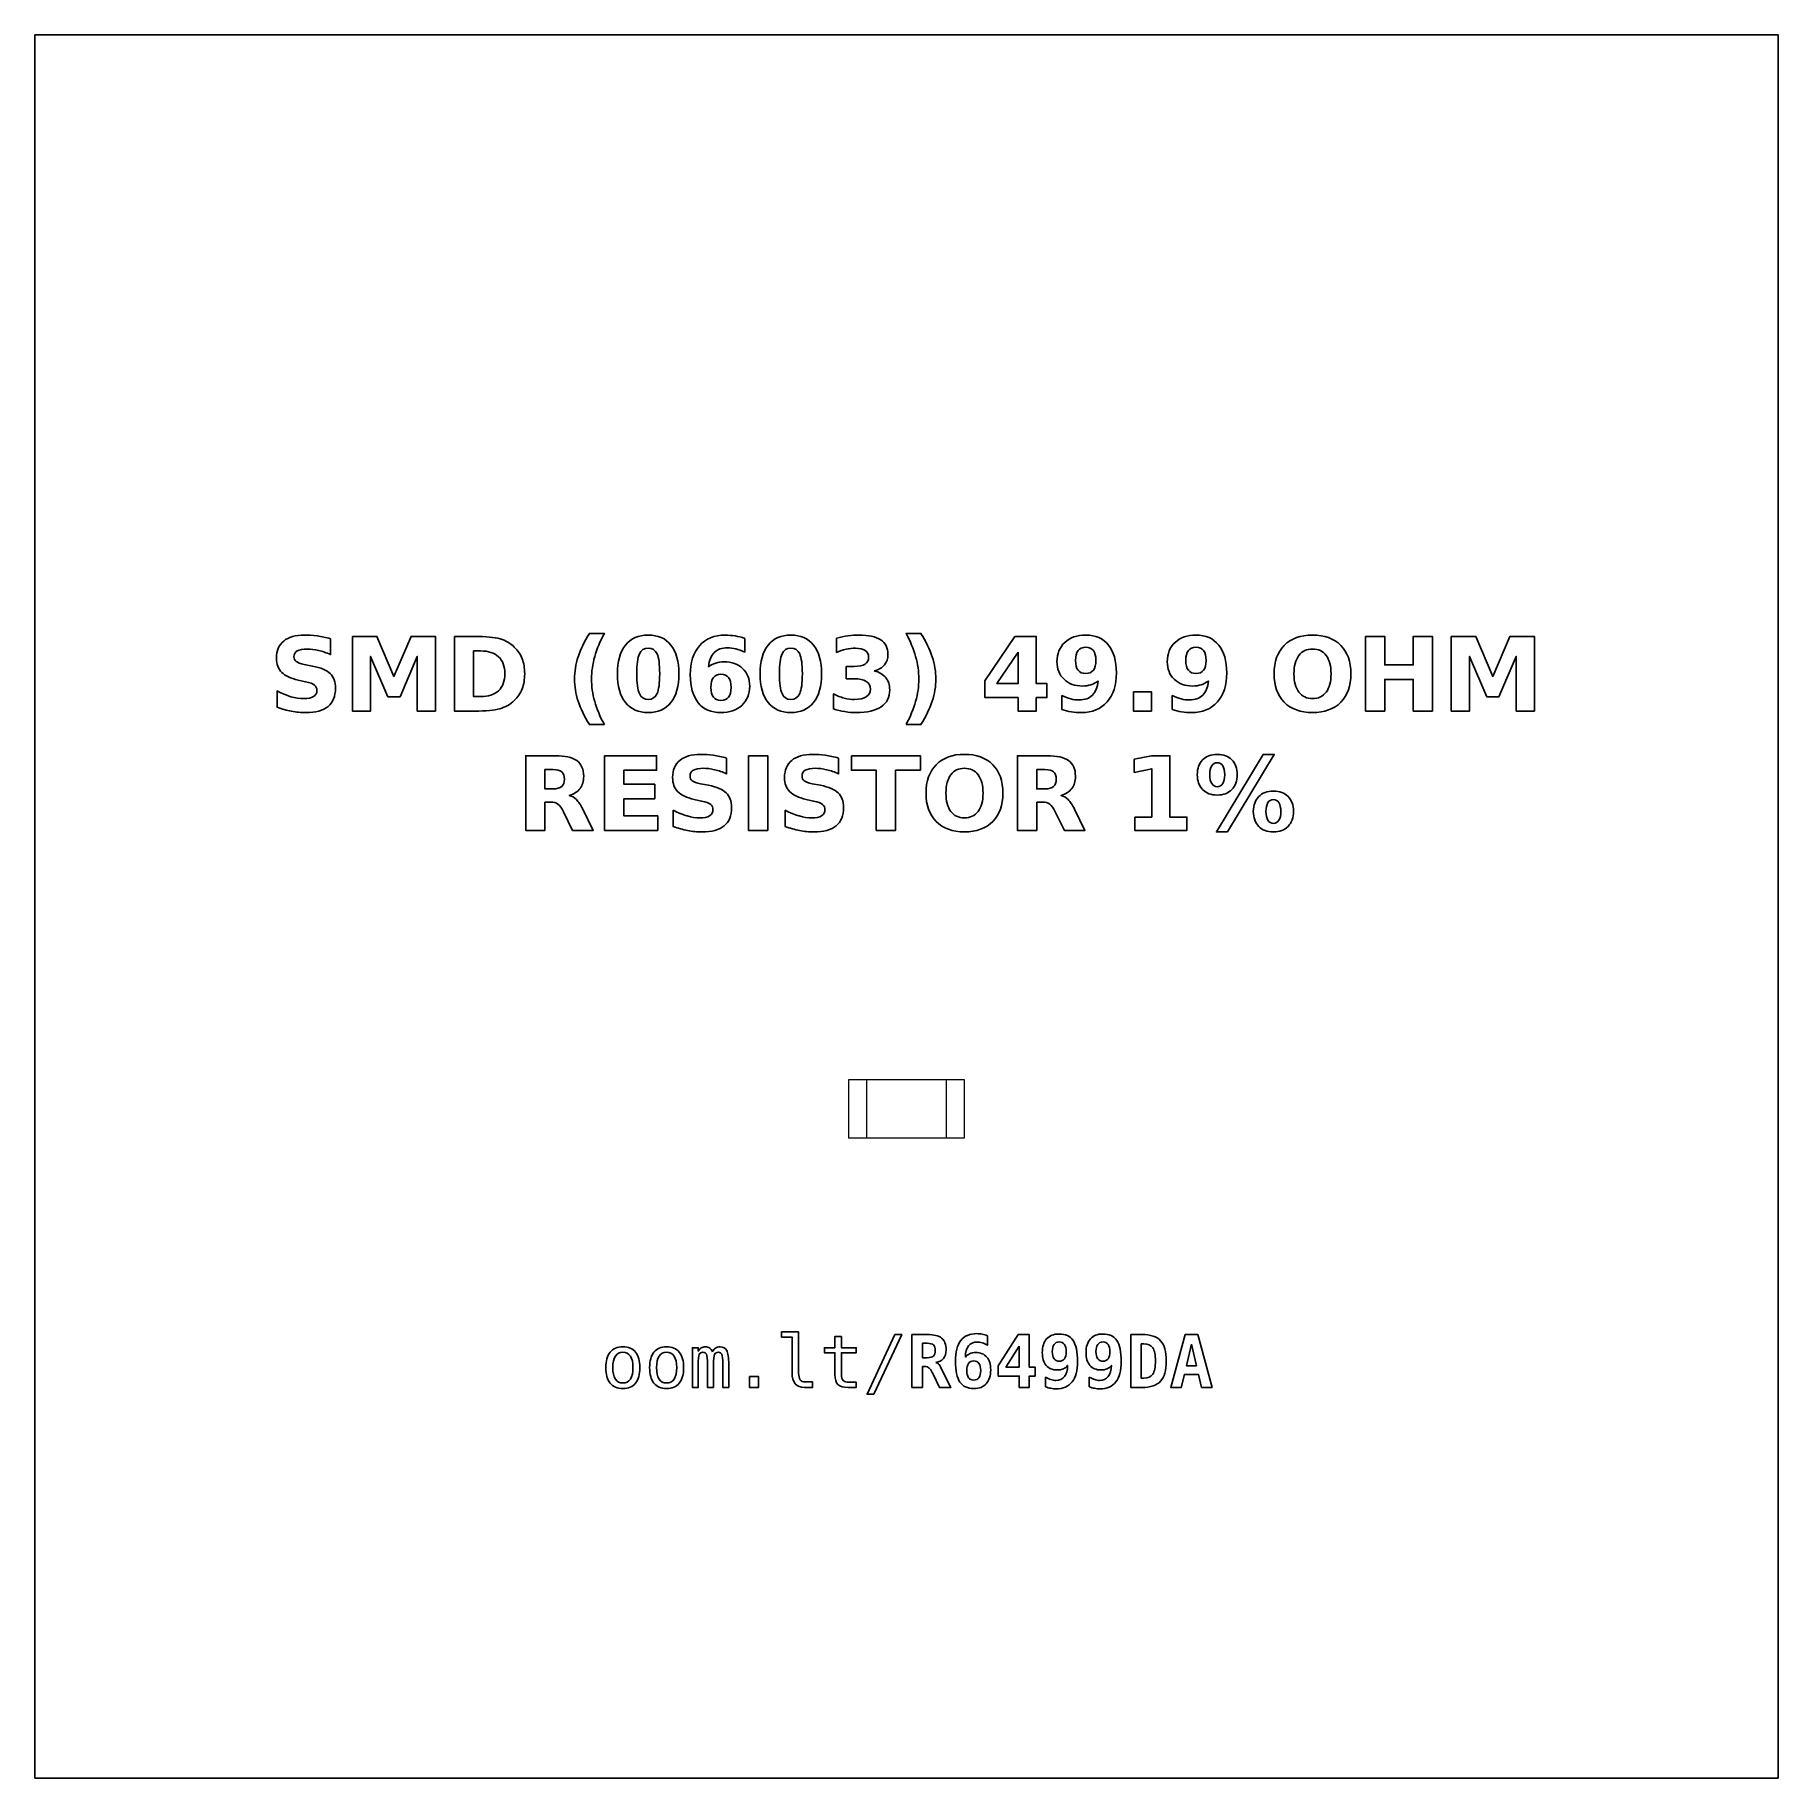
# Model space of a CAD drawing. Header units: centimetres. Extents: x -11.7 to -9.3, y -16.05 to -13.65.
import ezdxf

# ---------------------------------------------------------------- set-up
doc = ezdxf.new("R2010")
doc.units = ezdxf.units.CM
doc.header["$MEASUREMENT"] = 0
doc.layers.add('Layer 1', color=7, linetype='Continuous')

msp = doc.modelspace()

# ---------------------------------------------------------------- linework, layer by layer
at = {"layer": 'Layer 1', "color": 7}
msp.add_lwpolyline([(-11.7, -16.05), (-9.3, -16.05), (-9.3, -13.65), (-11.7, -13.65), (-11.7, -16.05)], close=True, dxfattribs=at)
at = {"layer": 'Layer 1', "color": 7, "lineweight": 9}
for points in [[(-10.58, -15.16855), (-10.42, -15.16855), (-10.42, -15.08855), (-10.58, -15.08855), (-10.58, -15.16855)], [(-10.555, -15.16855), (-10.445, -15.16855), (-10.445, -15.08855), (-10.555, -15.08855), (-10.555, -15.16855)]]:
    msp.add_lwpolyline(points, close=True, dxfattribs=at)
at = {"layer": 'Layer 1', "color": 250}
for points, knots in [([(-11.29293, -14.48139), (-11.29293, -14.48139), (-11.29293, -14.50314), (-11.29293, -14.50314), (-11.29293, -14.50314), (-11.29858, -14.50062), (-11.3041, -14.49872), (-11.30946, -14.49743), (-11.30946, -14.49743), (-11.31485, -14.49613), (-11.31993, -14.4955), (-11.3247, -14.4955), (-11.3247, -14.4955), (-11.33103, -14.4955), (-11.33573, -14.49637), (-11.33877, -14.49811), (-11.33877, -14.49811), (-11.3418, -14.49987), (-11.34331, -14.50258), (-11.34331, -14.50625), (-11.34331, -14.50625), (-11.34331, -14.509), (-11.3423, -14.51116), (-11.34025, -14.51269), (-11.34025, -14.51269), (-11.3382, -14.51422), (-11.33449, -14.51556), (-11.3291, -14.51666), (-11.3291, -14.51666), (-11.3291, -14.51666), (-11.31781, -14.51892), (-11.31781, -14.51892), (-11.31781, -14.51892), (-11.30636, -14.52123), (-11.29825, -14.52471), (-11.29343, -14.52941), (-11.29343, -14.52941), (-11.2886, -14.53409), (-11.28618, -14.54075), (-11.28618, -14.54938), (-11.28618, -14.54938), (-11.28618, -14.56074), (-11.28954, -14.56918), (-11.29627, -14.57471), (-11.29627, -14.57471), (-11.303, -14.58023), (-11.31327, -14.58301), (-11.3271, -14.58301), (-11.3271, -14.58301), (-11.33364, -14.58301), (-11.34018, -14.5824), (-11.34674, -14.58115), (-11.34674, -14.58115), (-11.3533, -14.5799), (-11.35989, -14.57807), (-11.36645, -14.57565), (-11.36645, -14.57565), (-11.36645, -14.57565), (-11.36645, -14.55326), (-11.36645, -14.55326), (-11.36645, -14.55326), (-11.35989, -14.55674), (-11.35354, -14.55937), (-11.3474, -14.56114), (-11.3474, -14.56114), (-11.34126, -14.5629), (-11.33536, -14.56379), (-11.32967, -14.56379), (-11.32967, -14.56379), (-11.32388, -14.56379), (-11.31944, -14.56283), (-11.31636, -14.5609), (-11.31636, -14.5609), (-11.31327, -14.55897), (-11.31175, -14.55622), (-11.31175, -14.55262), (-11.31175, -14.55262), (-11.31175, -14.54942), (-11.31278, -14.54693), (-11.31487, -14.54519), (-11.31487, -14.54519), (-11.31697, -14.54345), (-11.32113, -14.54188), (-11.32739, -14.54051), (-11.32739, -14.54051), (-11.32739, -14.54051), (-11.33766, -14.53823), (-11.33766, -14.53823), (-11.33766, -14.53823), (-11.34794, -14.53602), (-11.35547, -14.53252), (-11.36022, -14.52769), (-11.36022, -14.52769), (-11.36497, -14.52287), (-11.36734, -14.51636), (-11.36734, -14.5082), (-11.36734, -14.5082), (-11.36734, -14.49794), (-11.36403, -14.49006), (-11.35742, -14.48456), (-11.35742, -14.48456), (-11.35081, -14.47903), (-11.34131, -14.47628), (-11.32889, -14.47628), (-11.32889, -14.47628), (-11.32325, -14.47628), (-11.31744, -14.47671), (-11.31146, -14.47755), (-11.31146, -14.47755), (-11.30549, -14.4784), (-11.29931, -14.47967), (-11.29293, -14.48139)], [0, 0, 0, 0, 0.0357143, 0.0357143, 0.0357143, 0.0357143, 0.0714286, 0.0714286, 0.0714286, 0.0714286, 0.1071429, 0.1071429, 0.1071429, 0.1071429, 0.1428571, 0.1428571, 0.1428571, 0.1428571, 0.1785714, 0.1785714, 0.1785714, 0.1785714, 0.2142857, 0.2142857, 0.2142857, 0.2142857, 0.25, 0.25, 0.25, 0.25, 0.2857143, 0.2857143, 0.2857143, 0.2857143, 0.3214286, 0.3214286, 0.3214286, 0.3214286, 0.3571429, 0.3571429, 0.3571429, 0.3571429, 0.3928571, 0.3928571, 0.3928571, 0.3928571, 0.4285714, 0.4285714, 0.4285714, 0.4285714, 0.4642857, 0.4642857, 0.4642857, 0.4642857, 0.5, 0.5, 0.5, 0.5, 0.5357143, 0.5357143, 0.5357143, 0.5357143, 0.5714286, 0.5714286, 0.5714286, 0.5714286, 0.6071429, 0.6071429, 0.6071429, 0.6071429, 0.6428571, 0.6428571, 0.6428571, 0.6428571, 0.6785714, 0.6785714, 0.6785714, 0.6785714, 0.7142857, 0.7142857, 0.7142857, 0.7142857, 0.75, 0.75, 0.75, 0.75, 0.7857143, 0.7857143, 0.7857143, 0.7857143, 0.8214286, 0.8214286, 0.8214286, 0.8214286, 0.8571429, 0.8571429, 0.8571429, 0.8571429, 0.8928571, 0.8928571, 0.8928571, 0.8928571, 0.9285714, 0.9285714, 0.9285714, 0.9285714, 0.9642857, 0.9642857, 0.9642857, 0.9642857, 1, 1, 1, 1]), ([(-11.2629, -14.47814), (-11.2629, -14.47814), (-11.22915, -14.47814), (-11.22915, -14.47814), (-11.22915, -14.47814), (-11.22915, -14.47814), (-11.2057, -14.5332), (-11.2057, -14.5332), (-11.2057, -14.5332), (-11.2057, -14.5332), (-11.18214, -14.47814), (-11.18214, -14.47814), (-11.18214, -14.47814), (-11.18214, -14.47814), (-11.14846, -14.47814), (-11.14846, -14.47814), (-11.14846, -14.47814), (-11.14846, -14.47814), (-11.14846, -14.58101), (-11.14846, -14.58101), (-11.14846, -14.58101), (-11.14846, -14.58101), (-11.17353, -14.58101), (-11.17353, -14.58101), (-11.17353, -14.58101), (-11.17353, -14.58101), (-11.17353, -14.50577), (-11.17353, -14.50577), (-11.17353, -14.50577), (-11.17353, -14.50577), (-11.19724, -14.56123), (-11.19724, -14.56123), (-11.19724, -14.56123), (-11.19724, -14.56123), (-11.21405, -14.56123), (-11.21405, -14.56123), (-11.21405, -14.56123), (-11.21405, -14.56123), (-11.23776, -14.50577), (-11.23776, -14.50577), (-11.23776, -14.50577), (-11.23776, -14.50577), (-11.23776, -14.58101), (-11.23776, -14.58101), (-11.23776, -14.58101), (-11.23776, -14.58101), (-11.2629, -14.58101), (-11.2629, -14.58101), (-11.2629, -14.58101), (-11.2629, -14.58101), (-11.2629, -14.47814), (-11.2629, -14.47814)], [0, 0, 0, 0, 0.0769231, 0.0769231, 0.0769231, 0.0769231, 0.1538462, 0.1538462, 0.1538462, 0.1538462, 0.2307692, 0.2307692, 0.2307692, 0.2307692, 0.3076923, 0.3076923, 0.3076923, 0.3076923, 0.3846154, 0.3846154, 0.3846154, 0.3846154, 0.4615385, 0.4615385, 0.4615385, 0.4615385, 0.5384615, 0.5384615, 0.5384615, 0.5384615, 0.6153846, 0.6153846, 0.6153846, 0.6153846, 0.6923077, 0.6923077, 0.6923077, 0.6923077, 0.7692308, 0.7692308, 0.7692308, 0.7692308, 0.8461538, 0.8461538, 0.8461538, 0.8461538, 0.9230769, 0.9230769, 0.9230769, 0.9230769, 1, 1, 1, 1]), ([(-11.12247, -14.47814), (-11.12247, -14.47814), (-11.09448, -14.47814), (-11.09448, -14.47814), (-11.09448, -14.47814), (-11.07887, -14.47814), (-11.06725, -14.47925), (-11.05961, -14.48148), (-11.05961, -14.48148), (-11.05196, -14.48371), (-11.0454, -14.48748), (-11.03992, -14.49282), (-11.03992, -14.49282), (-11.0351, -14.49745), (-11.03153, -14.50281), (-11.02917, -14.50888), (-11.02917, -14.50888), (-11.02685, -14.51492), (-11.02567, -14.52179), (-11.02567, -14.52948), (-11.02567, -14.52948), (-11.02567, -14.53724), (-11.02685, -14.54416), (-11.02917, -14.55025), (-11.02917, -14.55025), (-11.03153, -14.55634), (-11.0351, -14.5617), (-11.03992, -14.56633), (-11.03992, -14.56633), (-11.04545, -14.57167), (-11.05206, -14.57544), (-11.05977, -14.57767), (-11.05977, -14.57767), (-11.06749, -14.5799), (-11.07906, -14.58101), (-11.09448, -14.58101), (-11.09448, -14.58101), (-11.09448, -14.58101), (-11.12247, -14.58101), (-11.12247, -14.58101), (-11.12247, -14.58101), (-11.12247, -14.58101), (-11.12247, -14.47814), (-11.12247, -14.47814)], [0, 0, 0, 0, 0.0909091, 0.0909091, 0.0909091, 0.0909091, 0.1818182, 0.1818182, 0.1818182, 0.1818182, 0.2727273, 0.2727273, 0.2727273, 0.2727273, 0.3636364, 0.3636364, 0.3636364, 0.3636364, 0.4545455, 0.4545455, 0.4545455, 0.4545455, 0.5454545, 0.5454545, 0.5454545, 0.5454545, 0.6363636, 0.6363636, 0.6363636, 0.6363636, 0.7272727, 0.7272727, 0.7272727, 0.7272727, 0.8181818, 0.8181818, 0.8181818, 0.8181818, 0.9090909, 0.9090909, 0.9090909, 0.9090909, 1, 1, 1, 1]), ([(-10.91598, -14.59961), (-10.91598, -14.59961), (-10.93644, -14.59961), (-10.93644, -14.59961), (-10.93644, -14.59961), (-10.94347, -14.58828), (-10.94867, -14.57748), (-10.95201, -14.56725), (-10.95201, -14.56725), (-10.95537, -14.55704), (-10.95704, -14.54691), (-10.95704, -14.53684), (-10.95704, -14.53684), (-10.95704, -14.52678), (-10.95535, -14.51659), (-10.95199, -14.50629), (-10.95199, -14.50629), (-10.9486, -14.49597), (-10.94343, -14.4852), (-10.93644, -14.47393), (-10.93644, -14.47393), (-10.93644, -14.47393), (-10.91598, -14.47393), (-10.91598, -14.47393), (-10.91598, -14.47393), (-10.92186, -14.48482), (-10.92626, -14.49547), (-10.9292, -14.50587), (-10.9292, -14.50587), (-10.93214, -14.51626), (-10.93362, -14.52654), (-10.93362, -14.5367), (-10.93362, -14.5367), (-10.93362, -14.54686), (-10.93216, -14.55714), (-10.92925, -14.56758), (-10.92925, -14.56758), (-10.92633, -14.578), (-10.92191, -14.58868), (-10.91598, -14.59961)], [0, 0, 0, 0, 0.1, 0.1, 0.1, 0.1, 0.2, 0.2, 0.2, 0.2, 0.3, 0.3, 0.3, 0.3, 0.4, 0.4, 0.4, 0.4, 0.5, 0.5, 0.5, 0.5, 0.6, 0.6, 0.6, 0.6, 0.7, 0.7, 0.7, 0.7, 0.8, 0.8, 0.8, 0.8, 0.9, 0.9, 0.9, 0.9, 1, 1, 1, 1]), ([(-10.81325, -14.52967), (-10.81325, -14.54672), (-10.81692, -14.55987), (-10.82428, -14.56913), (-10.82428, -14.56913), (-10.83162, -14.57838), (-10.84206, -14.58301), (-10.85556, -14.58301), (-10.85556, -14.58301), (-10.86911, -14.58301), (-10.87957, -14.57838), (-10.88691, -14.56913), (-10.88691, -14.56913), (-10.89427, -14.55987), (-10.89794, -14.54672), (-10.89794, -14.52967), (-10.89794, -14.52967), (-10.89794, -14.5126), (-10.89427, -14.49942), (-10.88691, -14.49016), (-10.88691, -14.49016), (-10.87957, -14.48092), (-10.86911, -14.47628), (-10.85556, -14.47628), (-10.85556, -14.47628), (-10.84206, -14.47628), (-10.83162, -14.48092), (-10.82428, -14.49016), (-10.82428, -14.49016), (-10.81692, -14.49942), (-10.81325, -14.5126), (-10.81325, -14.52967)], [0, 0, 0, 0, 0.125, 0.125, 0.125, 0.125, 0.25, 0.25, 0.25, 0.25, 0.375, 0.375, 0.375, 0.375, 0.5, 0.5, 0.5, 0.5, 0.625, 0.625, 0.625, 0.625, 0.75, 0.75, 0.75, 0.75, 0.875, 0.875, 0.875, 0.875, 1, 1, 1, 1]), ([(-10.83978, -14.52948), (-10.83978, -14.51662), (-10.84098, -14.50756), (-10.8434, -14.50229), (-10.8434, -14.50229), (-10.8458, -14.49705), (-10.84987, -14.49442), (-10.85556, -14.49442), (-10.85556, -14.49442), (-10.86125, -14.49442), (-10.86532, -14.49705), (-10.86777, -14.50229), (-10.86777, -14.50229), (-10.87019, -14.50756), (-10.87141, -14.51662), (-10.87141, -14.52948), (-10.87141, -14.52948), (-10.87141, -14.54246), (-10.87019, -14.55164), (-10.86777, -14.55695), (-10.86777, -14.55695), (-10.86532, -14.56229), (-10.86125, -14.56495), (-10.85556, -14.56495), (-10.85556, -14.56495), (-10.84992, -14.56495), (-10.84587, -14.56229), (-10.84342, -14.55695), (-10.84342, -14.55695), (-10.841, -14.55164), (-10.83978, -14.54246), (-10.83978, -14.52948)], [0, 0, 0, 0, 0.125, 0.125, 0.125, 0.125, 0.25, 0.25, 0.25, 0.25, 0.375, 0.375, 0.375, 0.375, 0.5, 0.5, 0.5, 0.5, 0.625, 0.625, 0.625, 0.625, 0.75, 0.75, 0.75, 0.75, 0.875, 0.875, 0.875, 0.875, 1, 1, 1, 1]), ([(-10.72266, -14.48082), (-10.72266, -14.48082), (-10.72266, -14.49985), (-10.72266, -14.49985), (-10.72266, -14.49985), (-10.72703, -14.49778), (-10.73112, -14.49625), (-10.73498, -14.49526), (-10.73498, -14.49526), (-10.73884, -14.49427), (-10.74262, -14.49378), (-10.74629, -14.49378), (-10.74629, -14.49378), (-10.7542, -14.49378), (-10.76033, -14.49597), (-10.76475, -14.50037), (-10.76475, -14.50037), (-10.76915, -14.50474), (-10.77174, -14.51125), (-10.77247, -14.51989), (-10.77247, -14.51989), (-10.76944, -14.51765), (-10.76614, -14.51596), (-10.76261, -14.51483), (-10.76261, -14.51483), (-10.75909, -14.5137), (-10.75523, -14.51314), (-10.75104, -14.51314), (-10.75104, -14.51314), (-10.74053, -14.51314), (-10.73204, -14.51622), (-10.7256, -14.52238), (-10.7256, -14.52238), (-10.71913, -14.52852), (-10.71591, -14.53658), (-10.71591, -14.54656), (-10.71591, -14.54656), (-10.71591, -14.55759), (-10.71951, -14.56641), (-10.72673, -14.57306), (-10.72673, -14.57306), (-10.73392, -14.57969), (-10.74361, -14.58301), (-10.75572, -14.58301), (-10.75572, -14.58301), (-10.76908, -14.58301), (-10.77943, -14.57849), (-10.78677, -14.56946), (-10.78677, -14.56946), (-10.79408, -14.56045), (-10.79775, -14.54764), (-10.79775, -14.53106), (-10.79775, -14.53106), (-10.79775, -14.51408), (-10.79347, -14.50072), (-10.78491, -14.49101), (-10.78491, -14.49101), (-10.77633, -14.48129), (-10.76459, -14.47642), (-10.74966, -14.47642), (-10.74966, -14.47642), (-10.74493, -14.47642), (-10.74034, -14.4768), (-10.73587, -14.47753), (-10.73587, -14.47753), (-10.73143, -14.47826), (-10.72703, -14.47936), (-10.72266, -14.48082)], [0, 0, 0, 0, 0.0588235, 0.0588235, 0.0588235, 0.0588235, 0.1176471, 0.1176471, 0.1176471, 0.1176471, 0.1764706, 0.1764706, 0.1764706, 0.1764706, 0.2352941, 0.2352941, 0.2352941, 0.2352941, 0.2941176, 0.2941176, 0.2941176, 0.2941176, 0.3529412, 0.3529412, 0.3529412, 0.3529412, 0.4117647, 0.4117647, 0.4117647, 0.4117647, 0.4705882, 0.4705882, 0.4705882, 0.4705882, 0.5294118, 0.5294118, 0.5294118, 0.5294118, 0.5882353, 0.5882353, 0.5882353, 0.5882353, 0.6470588, 0.6470588, 0.6470588, 0.6470588, 0.7058824, 0.7058824, 0.7058824, 0.7058824, 0.7647059, 0.7647059, 0.7647059, 0.7647059, 0.8235294, 0.8235294, 0.8235294, 0.8235294, 0.8823529, 0.8823529, 0.8823529, 0.8823529, 0.9411765, 0.9411765, 0.9411765, 0.9411765, 1, 1, 1, 1]), ([(-10.61687, -14.52967), (-10.61687, -14.54672), (-10.62054, -14.55987), (-10.6279, -14.56913), (-10.6279, -14.56913), (-10.63524, -14.57838), (-10.64568, -14.58301), (-10.65918, -14.58301), (-10.65918, -14.58301), (-10.67273, -14.58301), (-10.68319, -14.57838), (-10.69053, -14.56913), (-10.69053, -14.56913), (-10.69789, -14.55987), (-10.70156, -14.54672), (-10.70156, -14.52967), (-10.70156, -14.52967), (-10.70156, -14.5126), (-10.69789, -14.49942), (-10.69053, -14.49016), (-10.69053, -14.49016), (-10.68319, -14.48092), (-10.67273, -14.47628), (-10.65918, -14.47628), (-10.65918, -14.47628), (-10.64568, -14.47628), (-10.63524, -14.48092), (-10.6279, -14.49016), (-10.6279, -14.49016), (-10.62054, -14.49942), (-10.61687, -14.5126), (-10.61687, -14.52967)], [0, 0, 0, 0, 0.125, 0.125, 0.125, 0.125, 0.25, 0.25, 0.25, 0.25, 0.375, 0.375, 0.375, 0.375, 0.5, 0.5, 0.5, 0.5, 0.625, 0.625, 0.625, 0.625, 0.75, 0.75, 0.75, 0.75, 0.875, 0.875, 0.875, 0.875, 1, 1, 1, 1]), ([(-10.6434, -14.52948), (-10.6434, -14.51662), (-10.6446, -14.50756), (-10.64702, -14.50229), (-10.64702, -14.50229), (-10.64942, -14.49705), (-10.65349, -14.49442), (-10.65918, -14.49442), (-10.65918, -14.49442), (-10.66487, -14.49442), (-10.66894, -14.49705), (-10.67139, -14.50229), (-10.67139, -14.50229), (-10.67381, -14.50756), (-10.67503, -14.51662), (-10.67503, -14.52948), (-10.67503, -14.52948), (-10.67503, -14.54246), (-10.67381, -14.55164), (-10.67139, -14.55695), (-10.67139, -14.55695), (-10.66894, -14.56229), (-10.66487, -14.56495), (-10.65918, -14.56495), (-10.65918, -14.56495), (-10.65354, -14.56495), (-10.64949, -14.56229), (-10.64704, -14.55695), (-10.64704, -14.55695), (-10.64462, -14.55164), (-10.6434, -14.54246), (-10.6434, -14.52948)], [0, 0, 0, 0, 0.125, 0.125, 0.125, 0.125, 0.25, 0.25, 0.25, 0.25, 0.375, 0.375, 0.375, 0.375, 0.5, 0.5, 0.5, 0.5, 0.625, 0.625, 0.625, 0.625, 0.75, 0.75, 0.75, 0.75, 0.875, 0.875, 0.875, 0.875, 1, 1, 1, 1]), ([(-10.54439, -14.52553), (-10.53747, -14.52732), (-10.53218, -14.53045), (-10.52858, -14.53487), (-10.52858, -14.53487), (-10.52498, -14.53931), (-10.52317, -14.54493), (-10.52317, -14.55178), (-10.52317, -14.55178), (-10.52317, -14.56198), (-10.52708, -14.56974), (-10.53488, -14.57506), (-10.53488, -14.57506), (-10.54269, -14.58035), (-10.55408, -14.58301), (-10.56906, -14.58301), (-10.56906, -14.58301), (-10.57435, -14.58301), (-10.57964, -14.58259), (-10.58496, -14.58174), (-10.58496, -14.58174), (-10.59025, -14.58089), (-10.59549, -14.5796), (-10.60069, -14.57791), (-10.60069, -14.57791), (-10.60069, -14.57791), (-10.60069, -14.55744), (-10.60069, -14.55744), (-10.60069, -14.55744), (-10.59573, -14.55991), (-10.59081, -14.5618), (-10.58592, -14.56307), (-10.58592, -14.56307), (-10.58103, -14.56431), (-10.57621, -14.56495), (-10.57148, -14.56495), (-10.57148, -14.56495), (-10.56445, -14.56495), (-10.55906, -14.56372), (-10.55532, -14.5613), (-10.55532, -14.5613), (-10.55158, -14.55886), (-10.5497, -14.55538), (-10.5497, -14.55081), (-10.5497, -14.55081), (-10.5497, -14.54613), (-10.55163, -14.54258), (-10.55546, -14.54018), (-10.55546, -14.54018), (-10.5593, -14.53776), (-10.56496, -14.53656), (-10.57244, -14.53656), (-10.57244, -14.53656), (-10.57244, -14.53656), (-10.58305, -14.53656), (-10.58305, -14.53656), (-10.58305, -14.53656), (-10.58305, -14.53656), (-10.58305, -14.51946), (-10.58305, -14.51946), (-10.58305, -14.51946), (-10.58305, -14.51946), (-10.5719, -14.51946), (-10.5719, -14.51946), (-10.5719, -14.51946), (-10.56522, -14.51946), (-10.56028, -14.51843), (-10.55702, -14.51633), (-10.55702, -14.51633), (-10.55375, -14.51424), (-10.55212, -14.51107), (-10.55212, -14.50681), (-10.55212, -14.50681), (-10.55212, -14.50286), (-10.5537, -14.4998), (-10.55687, -14.49766), (-10.55687, -14.49766), (-10.56005, -14.4955), (-10.56452, -14.49442), (-10.5703, -14.49442), (-10.5703, -14.49442), (-10.57458, -14.49442), (-10.57889, -14.49489), (-10.58326, -14.49585), (-10.58326, -14.49585), (-10.58761, -14.49681), (-10.59194, -14.49825), (-10.59627, -14.50013), (-10.59627, -14.50013), (-10.59627, -14.50013), (-10.59627, -14.4807), (-10.59627, -14.4807), (-10.59627, -14.4807), (-10.59102, -14.47922), (-10.58585, -14.47812), (-10.5807, -14.47739), (-10.5807, -14.47739), (-10.57555, -14.47666), (-10.57052, -14.47628), (-10.56555, -14.47628), (-10.56555, -14.47628), (-10.55219, -14.47628), (-10.54218, -14.47847), (-10.53554, -14.48287), (-10.53554, -14.48287), (-10.52891, -14.48724), (-10.5256, -14.49385), (-10.5256, -14.50267), (-10.5256, -14.50267), (-10.5256, -14.50867), (-10.52717, -14.51361), (-10.53035, -14.51744), (-10.53035, -14.51744), (-10.53352, -14.52127), (-10.5382, -14.52398), (-10.54439, -14.52553)], [0, 0, 0, 0, 0.0344828, 0.0344828, 0.0344828, 0.0344828, 0.0689655, 0.0689655, 0.0689655, 0.0689655, 0.1034483, 0.1034483, 0.1034483, 0.1034483, 0.137931, 0.137931, 0.137931, 0.137931, 0.1724138, 0.1724138, 0.1724138, 0.1724138, 0.2068966, 0.2068966, 0.2068966, 0.2068966, 0.2413793, 0.2413793, 0.2413793, 0.2413793, 0.2758621, 0.2758621, 0.2758621, 0.2758621, 0.3103448, 0.3103448, 0.3103448, 0.3103448, 0.3448276, 0.3448276, 0.3448276, 0.3448276, 0.3793103, 0.3793103, 0.3793103, 0.3793103, 0.4137931, 0.4137931, 0.4137931, 0.4137931, 0.4482759, 0.4482759, 0.4482759, 0.4482759, 0.4827586, 0.4827586, 0.4827586, 0.4827586, 0.5172414, 0.5172414, 0.5172414, 0.5172414, 0.5517241, 0.5517241, 0.5517241, 0.5517241, 0.5862069, 0.5862069, 0.5862069, 0.5862069, 0.6206897, 0.6206897, 0.6206897, 0.6206897, 0.6551724, 0.6551724, 0.6551724, 0.6551724, 0.6896552, 0.6896552, 0.6896552, 0.6896552, 0.7241379, 0.7241379, 0.7241379, 0.7241379, 0.7586207, 0.7586207, 0.7586207, 0.7586207, 0.7931034, 0.7931034, 0.7931034, 0.7931034, 0.8275862, 0.8275862, 0.8275862, 0.8275862, 0.862069, 0.862069, 0.862069, 0.862069, 0.8965517, 0.8965517, 0.8965517, 0.8965517, 0.9310345, 0.9310345, 0.9310345, 0.9310345, 0.9655172, 0.9655172, 0.9655172, 0.9655172, 1, 1, 1, 1]), ([(-10.50064, -14.59961), (-10.49476, -14.58868), (-10.49034, -14.578), (-10.4874, -14.56758), (-10.4874, -14.56758), (-10.48446, -14.55714), (-10.483, -14.54686), (-10.483, -14.5367), (-10.483, -14.5367), (-10.483, -14.52654), (-10.48446, -14.51626), (-10.4874, -14.50587), (-10.4874, -14.50587), (-10.49034, -14.49547), (-10.49476, -14.48482), (-10.50064, -14.47393), (-10.50064, -14.47393), (-10.50064, -14.47393), (-10.48018, -14.47393), (-10.48018, -14.47393), (-10.48018, -14.47393), (-10.4732, -14.4852), (-10.46802, -14.49597), (-10.46463, -14.50629), (-10.46463, -14.50629), (-10.46127, -14.51659), (-10.45958, -14.52678), (-10.45958, -14.53684), (-10.45958, -14.53684), (-10.45958, -14.54691), (-10.46125, -14.55704), (-10.46461, -14.56725), (-10.46461, -14.56725), (-10.46795, -14.57748), (-10.47315, -14.58828), (-10.48018, -14.59961), (-10.48018, -14.59961), (-10.48018, -14.59961), (-10.50064, -14.59961), (-10.50064, -14.59961)], [0, 0, 0, 0, 0.1, 0.1, 0.1, 0.1, 0.2, 0.2, 0.2, 0.2, 0.3, 0.3, 0.3, 0.3, 0.4, 0.4, 0.4, 0.4, 0.5, 0.5, 0.5, 0.5, 0.6, 0.6, 0.6, 0.6, 0.7, 0.7, 0.7, 0.7, 0.8, 0.8, 0.8, 0.8, 0.9, 0.9, 0.9, 0.9, 1, 1, 1, 1]), ([(-10.35076, -14.47814), (-10.35076, -14.47814), (-10.32126, -14.47814), (-10.32126, -14.47814), (-10.32126, -14.47814), (-10.32126, -14.47814), (-10.32126, -14.54305), (-10.32126, -14.54305), (-10.32126, -14.54305), (-10.32126, -14.54305), (-10.30659, -14.54305), (-10.30659, -14.54305), (-10.30659, -14.54305), (-10.30659, -14.54305), (-10.30659, -14.56227), (-10.30659, -14.56227), (-10.30659, -14.56227), (-10.30659, -14.56227), (-10.32126, -14.56227), (-10.32126, -14.56227), (-10.32126, -14.56227), (-10.32126, -14.56227), (-10.32126, -14.58101), (-10.32126, -14.58101), (-10.32126, -14.58101), (-10.32126, -14.58101), (-10.34633, -14.58101), (-10.34633, -14.58101), (-10.34633, -14.58101), (-10.34633, -14.58101), (-10.34633, -14.56227), (-10.34633, -14.56227), (-10.34633, -14.56227), (-10.34633, -14.56227), (-10.39196, -14.56227), (-10.39196, -14.56227), (-10.39196, -14.56227), (-10.39196, -14.56227), (-10.39196, -14.53952), (-10.39196, -14.53952), (-10.39196, -14.53952), (-10.39196, -14.53952), (-10.35076, -14.47814), (-10.35076, -14.47814)], [0, 0, 0, 0, 0.0909091, 0.0909091, 0.0909091, 0.0909091, 0.1818182, 0.1818182, 0.1818182, 0.1818182, 0.2727273, 0.2727273, 0.2727273, 0.2727273, 0.3636364, 0.3636364, 0.3636364, 0.3636364, 0.4545455, 0.4545455, 0.4545455, 0.4545455, 0.5454545, 0.5454545, 0.5454545, 0.5454545, 0.6363636, 0.6363636, 0.6363636, 0.6363636, 0.7272727, 0.7272727, 0.7272727, 0.7272727, 0.8181818, 0.8181818, 0.8181818, 0.8181818, 0.9090909, 0.9090909, 0.9090909, 0.9090909, 1, 1, 1, 1]), ([(-10.28599, -14.57875), (-10.28599, -14.57875), (-10.28599, -14.55973), (-10.28599, -14.55973), (-10.28599, -14.55973), (-10.28175, -14.5617), (-10.27771, -14.56318), (-10.27385, -14.56417), (-10.27385, -14.56417), (-10.26999, -14.56516), (-10.26618, -14.56565), (-10.26242, -14.56565), (-10.26242, -14.56565), (-10.25452, -14.56565), (-10.24838, -14.56347), (-10.24396, -14.55907), (-10.24396, -14.55907), (-10.23956, -14.55469), (-10.23695, -14.54818), (-10.23617, -14.53955), (-10.23617, -14.53955), (-10.2393, -14.54185), (-10.24262, -14.54357), (-10.24617, -14.54472), (-10.24617, -14.54472), (-10.2497, -14.54587), (-10.25353, -14.54644), (-10.25767, -14.54644), (-10.25767, -14.54644), (-10.26818, -14.54644), (-10.27667, -14.54338), (-10.28312, -14.53724), (-10.28312, -14.53724), (-10.28958, -14.5311), (-10.29281, -14.52304), (-10.29281, -14.51302), (-10.29281, -14.51302), (-10.29281, -14.50194), (-10.28921, -14.49307), (-10.28203, -14.48642), (-10.28203, -14.48642), (-10.27484, -14.47976), (-10.2652, -14.47642), (-10.25313, -14.47642), (-10.25313, -14.47642), (-10.2397, -14.47642), (-10.22933, -14.48094), (-10.22199, -14.48999), (-10.22199, -14.48999), (-10.21463, -14.49905), (-10.21096, -14.51184), (-10.21096, -14.52838), (-10.21096, -14.52838), (-10.21096, -14.54536), (-10.21527, -14.55871), (-10.22385, -14.56843), (-10.22385, -14.56843), (-10.23243, -14.57814), (-10.24422, -14.58301), (-10.25917, -14.58301), (-10.25917, -14.58301), (-10.26402, -14.58301), (-10.26863, -14.58266), (-10.27303, -14.58195), (-10.27303, -14.58195), (-10.27745, -14.58125), (-10.28175, -14.58016), (-10.28599, -14.57875)], [0, 0, 0, 0, 0.0588235, 0.0588235, 0.0588235, 0.0588235, 0.1176471, 0.1176471, 0.1176471, 0.1176471, 0.1764706, 0.1764706, 0.1764706, 0.1764706, 0.2352941, 0.2352941, 0.2352941, 0.2352941, 0.2941176, 0.2941176, 0.2941176, 0.2941176, 0.3529412, 0.3529412, 0.3529412, 0.3529412, 0.4117647, 0.4117647, 0.4117647, 0.4117647, 0.4705882, 0.4705882, 0.4705882, 0.4705882, 0.5294118, 0.5294118, 0.5294118, 0.5294118, 0.5882353, 0.5882353, 0.5882353, 0.5882353, 0.6470588, 0.6470588, 0.6470588, 0.6470588, 0.7058824, 0.7058824, 0.7058824, 0.7058824, 0.7647059, 0.7647059, 0.7647059, 0.7647059, 0.8235294, 0.8235294, 0.8235294, 0.8235294, 0.8823529, 0.8823529, 0.8823529, 0.8823529, 0.9411765, 0.9411765, 0.9411765, 0.9411765, 1, 1, 1, 1]), ([(-10.25325, -14.52922), (-10.24861, -14.52922), (-10.24513, -14.52772), (-10.24278, -14.52471), (-10.24278, -14.52471), (-10.24045, -14.5217), (-10.23928, -14.51718), (-10.23928, -14.51116), (-10.23928, -14.51116), (-10.23928, -14.50519), (-10.24045, -14.50067), (-10.24278, -14.49764), (-10.24278, -14.49764), (-10.24513, -14.4946), (-10.24861, -14.4931), (-10.25325, -14.4931), (-10.25325, -14.4931), (-10.2579, -14.4931), (-10.26139, -14.4946), (-10.26374, -14.49764), (-10.26374, -14.49764), (-10.26607, -14.50067), (-10.26724, -14.50519), (-10.26724, -14.51116), (-10.26724, -14.51116), (-10.26724, -14.51718), (-10.26607, -14.5217), (-10.26374, -14.52471), (-10.26374, -14.52471), (-10.26139, -14.52772), (-10.2579, -14.52922), (-10.25325, -14.52922)], [0, 0, 0, 0, 0.125, 0.125, 0.125, 0.125, 0.25, 0.25, 0.25, 0.25, 0.375, 0.375, 0.375, 0.375, 0.5, 0.5, 0.5, 0.5, 0.625, 0.625, 0.625, 0.625, 0.75, 0.75, 0.75, 0.75, 0.875, 0.875, 0.875, 0.875, 1, 1, 1, 1]), ([(-10.1342, -14.57875), (-10.1342, -14.57875), (-10.1342, -14.55973), (-10.1342, -14.55973), (-10.1342, -14.55973), (-10.12996, -14.5617), (-10.12592, -14.56318), (-10.12206, -14.56417), (-10.12206, -14.56417), (-10.1182, -14.56516), (-10.11439, -14.56565), (-10.11063, -14.56565), (-10.11063, -14.56565), (-10.10273, -14.56565), (-10.09659, -14.56347), (-10.09217, -14.55907), (-10.09217, -14.55907), (-10.08777, -14.55469), (-10.08516, -14.54818), (-10.08438, -14.53955), (-10.08438, -14.53955), (-10.08751, -14.54185), (-10.09083, -14.54357), (-10.09438, -14.54472), (-10.09438, -14.54472), (-10.09791, -14.54587), (-10.10174, -14.54644), (-10.10588, -14.54644), (-10.10588, -14.54644), (-10.11639, -14.54644), (-10.12488, -14.54338), (-10.13133, -14.53724), (-10.13133, -14.53724), (-10.13779, -14.5311), (-10.14102, -14.52304), (-10.14102, -14.51302), (-10.14102, -14.51302), (-10.14102, -14.50194), (-10.13742, -14.49307), (-10.13024, -14.48642), (-10.13024, -14.48642), (-10.12305, -14.47976), (-10.11341, -14.47642), (-10.10134, -14.47642), (-10.10134, -14.47642), (-10.08791, -14.47642), (-10.07754, -14.48094), (-10.0702, -14.48999), (-10.0702, -14.48999), (-10.06284, -14.49905), (-10.05917, -14.51184), (-10.05917, -14.52838), (-10.05917, -14.52838), (-10.05917, -14.54536), (-10.06348, -14.55871), (-10.07206, -14.56843), (-10.07206, -14.56843), (-10.08064, -14.57814), (-10.09243, -14.58301), (-10.10738, -14.58301), (-10.10738, -14.58301), (-10.11223, -14.58301), (-10.11684, -14.58266), (-10.12124, -14.58195), (-10.12124, -14.58195), (-10.12566, -14.58125), (-10.12996, -14.58016), (-10.1342, -14.57875)], [0, 0, 0, 0, 0.0588235, 0.0588235, 0.0588235, 0.0588235, 0.1176471, 0.1176471, 0.1176471, 0.1176471, 0.1764706, 0.1764706, 0.1764706, 0.1764706, 0.2352941, 0.2352941, 0.2352941, 0.2352941, 0.2941176, 0.2941176, 0.2941176, 0.2941176, 0.3529412, 0.3529412, 0.3529412, 0.3529412, 0.4117647, 0.4117647, 0.4117647, 0.4117647, 0.4705882, 0.4705882, 0.4705882, 0.4705882, 0.5294118, 0.5294118, 0.5294118, 0.5294118, 0.5882353, 0.5882353, 0.5882353, 0.5882353, 0.6470588, 0.6470588, 0.6470588, 0.6470588, 0.7058824, 0.7058824, 0.7058824, 0.7058824, 0.7647059, 0.7647059, 0.7647059, 0.7647059, 0.8235294, 0.8235294, 0.8235294, 0.8235294, 0.8823529, 0.8823529, 0.8823529, 0.8823529, 0.9411765, 0.9411765, 0.9411765, 0.9411765, 1, 1, 1, 1]), ([(-10.10146, -14.52922), (-10.09682, -14.52922), (-10.09334, -14.52772), (-10.09099, -14.52471), (-10.09099, -14.52471), (-10.08866, -14.5217), (-10.08749, -14.51718), (-10.08749, -14.51116), (-10.08749, -14.51116), (-10.08749, -14.50519), (-10.08866, -14.50067), (-10.09099, -14.49764), (-10.09099, -14.49764), (-10.09334, -14.4946), (-10.09682, -14.4931), (-10.10146, -14.4931), (-10.10146, -14.4931), (-10.10611, -14.4931), (-10.1096, -14.4946), (-10.11195, -14.49764), (-10.11195, -14.49764), (-10.11428, -14.50067), (-10.11545, -14.50519), (-10.11545, -14.51116), (-10.11545, -14.51116), (-10.11545, -14.51718), (-10.11428, -14.5217), (-10.11195, -14.52471), (-10.11195, -14.52471), (-10.1096, -14.52772), (-10.10611, -14.52922), (-10.10146, -14.52922)], [0, 0, 0, 0, 0.125, 0.125, 0.125, 0.125, 0.25, 0.25, 0.25, 0.25, 0.375, 0.375, 0.375, 0.375, 0.5, 0.5, 0.5, 0.5, 0.625, 0.625, 0.625, 0.625, 0.75, 0.75, 0.75, 0.75, 0.875, 0.875, 0.875, 0.875, 1, 1, 1, 1]), ([(-9.94106, -14.47628), (-9.92453, -14.47628), (-9.91157, -14.48101), (-9.90221, -14.49049), (-9.90221, -14.49049), (-9.89283, -14.49994), (-9.88815, -14.51299), (-9.88815, -14.52967), (-9.88815, -14.52967), (-9.88815, -14.5463), (-9.89283, -14.55935), (-9.90221, -14.5688), (-9.90221, -14.5688), (-9.91157, -14.57828), (-9.92453, -14.58301), (-9.94106, -14.58301), (-9.94106, -14.58301), (-9.95755, -14.58301), (-9.97048, -14.57828), (-9.97989, -14.5688), (-9.97989, -14.5688), (-9.98927, -14.55935), (-9.99398, -14.5463), (-9.99398, -14.52967), (-9.99398, -14.52967), (-9.99398, -14.51299), (-9.98927, -14.49994), (-9.97989, -14.49049), (-9.97989, -14.49049), (-9.97048, -14.48101), (-9.95755, -14.47628), (-9.94106, -14.47628)], [0, 0, 0, 0, 0.125, 0.125, 0.125, 0.125, 0.25, 0.25, 0.25, 0.25, 0.375, 0.375, 0.375, 0.375, 0.5, 0.5, 0.5, 0.5, 0.625, 0.625, 0.625, 0.625, 0.75, 0.75, 0.75, 0.75, 0.875, 0.875, 0.875, 0.875, 1, 1, 1, 1]), ([(-9.94106, -14.4955), (-9.94915, -14.4955), (-9.95541, -14.49848), (-9.95988, -14.50446), (-9.95988, -14.50446), (-9.96432, -14.51043), (-9.96656, -14.51883), (-9.96656, -14.52967), (-9.96656, -14.52967), (-9.96656, -14.54049), (-9.96432, -14.54886), (-9.95988, -14.55483), (-9.95988, -14.55483), (-9.95541, -14.56081), (-9.94915, -14.56379), (-9.94106, -14.56379), (-9.94106, -14.56379), (-9.93292, -14.56379), (-9.92665, -14.56081), (-9.92218, -14.55483), (-9.92218, -14.55483), (-9.91773, -14.54886), (-9.9155, -14.54049), (-9.9155, -14.52967), (-9.9155, -14.52967), (-9.9155, -14.51883), (-9.91773, -14.51043), (-9.92218, -14.50446), (-9.92218, -14.50446), (-9.92665, -14.49848), (-9.93292, -14.4955), (-9.94106, -14.4955)], [0, 0, 0, 0, 0.125, 0.125, 0.125, 0.125, 0.25, 0.25, 0.25, 0.25, 0.375, 0.375, 0.375, 0.375, 0.5, 0.5, 0.5, 0.5, 0.625, 0.625, 0.625, 0.625, 0.75, 0.75, 0.75, 0.75, 0.875, 0.875, 0.875, 0.875, 1, 1, 1, 1]), ([(-9.86808, -14.47814), (-9.86808, -14.47814), (-9.84155, -14.47814), (-9.84155, -14.47814), (-9.84155, -14.47814), (-9.84155, -14.47814), (-9.84155, -14.51735), (-9.84155, -14.51735), (-9.84155, -14.51735), (-9.84155, -14.51735), (-9.80242, -14.51735), (-9.80242, -14.51735), (-9.80242, -14.51735), (-9.80242, -14.51735), (-9.80242, -14.47814), (-9.80242, -14.47814), (-9.80242, -14.47814), (-9.80242, -14.47814), (-9.77589, -14.47814), (-9.77589, -14.47814), (-9.77589, -14.47814), (-9.77589, -14.47814), (-9.77589, -14.58101), (-9.77589, -14.58101), (-9.77589, -14.58101), (-9.77589, -14.58101), (-9.80242, -14.58101), (-9.80242, -14.58101), (-9.80242, -14.58101), (-9.80242, -14.58101), (-9.80242, -14.53741), (-9.80242, -14.53741), (-9.80242, -14.53741), (-9.80242, -14.53741), (-9.84155, -14.53741), (-9.84155, -14.53741), (-9.84155, -14.53741), (-9.84155, -14.53741), (-9.84155, -14.58101), (-9.84155, -14.58101), (-9.84155, -14.58101), (-9.84155, -14.58101), (-9.86808, -14.58101), (-9.86808, -14.58101), (-9.86808, -14.58101), (-9.86808, -14.58101), (-9.86808, -14.47814), (-9.86808, -14.47814)], [0, 0, 0, 0, 0.0833333, 0.0833333, 0.0833333, 0.0833333, 0.1666667, 0.1666667, 0.1666667, 0.1666667, 0.25, 0.25, 0.25, 0.25, 0.3333333, 0.3333333, 0.3333333, 0.3333333, 0.4166667, 0.4166667, 0.4166667, 0.4166667, 0.5, 0.5, 0.5, 0.5, 0.5833333, 0.5833333, 0.5833333, 0.5833333, 0.6666667, 0.6666667, 0.6666667, 0.6666667, 0.75, 0.75, 0.75, 0.75, 0.8333333, 0.8333333, 0.8333333, 0.8333333, 0.9166667, 0.9166667, 0.9166667, 0.9166667, 1, 1, 1, 1]), ([(-9.74999, -14.47814), (-9.74999, -14.47814), (-9.71624, -14.47814), (-9.71624, -14.47814), (-9.71624, -14.47814), (-9.71624, -14.47814), (-9.69279, -14.5332), (-9.69279, -14.5332), (-9.69279, -14.5332), (-9.69279, -14.5332), (-9.66923, -14.47814), (-9.66923, -14.47814), (-9.66923, -14.47814), (-9.66923, -14.47814), (-9.63555, -14.47814), (-9.63555, -14.47814), (-9.63555, -14.47814), (-9.63555, -14.47814), (-9.63555, -14.58101), (-9.63555, -14.58101), (-9.63555, -14.58101), (-9.63555, -14.58101), (-9.66062, -14.58101), (-9.66062, -14.58101), (-9.66062, -14.58101), (-9.66062, -14.58101), (-9.66062, -14.50577), (-9.66062, -14.50577), (-9.66062, -14.50577), (-9.66062, -14.50577), (-9.68433, -14.56123), (-9.68433, -14.56123), (-9.68433, -14.56123), (-9.68433, -14.56123), (-9.70114, -14.56123), (-9.70114, -14.56123), (-9.70114, -14.56123), (-9.70114, -14.56123), (-9.72485, -14.50577), (-9.72485, -14.50577), (-9.72485, -14.50577), (-9.72485, -14.50577), (-9.72485, -14.58101), (-9.72485, -14.58101), (-9.72485, -14.58101), (-9.72485, -14.58101), (-9.74999, -14.58101), (-9.74999, -14.58101), (-9.74999, -14.58101), (-9.74999, -14.58101), (-9.74999, -14.47814), (-9.74999, -14.47814)], [0, 0, 0, 0, 0.0769231, 0.0769231, 0.0769231, 0.0769231, 0.1538462, 0.1538462, 0.1538462, 0.1538462, 0.2307692, 0.2307692, 0.2307692, 0.2307692, 0.3076923, 0.3076923, 0.3076923, 0.3076923, 0.3846154, 0.3846154, 0.3846154, 0.3846154, 0.4615385, 0.4615385, 0.4615385, 0.4615385, 0.5384615, 0.5384615, 0.5384615, 0.5384615, 0.6153846, 0.6153846, 0.6153846, 0.6153846, 0.6923077, 0.6923077, 0.6923077, 0.6923077, 0.7692308, 0.7692308, 0.7692308, 0.7692308, 0.8461538, 0.8461538, 0.8461538, 0.8461538, 0.9230769, 0.9230769, 0.9230769, 0.9230769, 1, 1, 1, 1]), ([(-11.09594, -14.4982), (-11.09594, -14.4982), (-11.09594, -14.56095), (-11.09594, -14.56095), (-11.09594, -14.56095), (-11.09594, -14.56095), (-11.08644, -14.56095), (-11.08644, -14.56095), (-11.08644, -14.56095), (-11.0756, -14.56095), (-11.06732, -14.55827), (-11.06161, -14.55288), (-11.06161, -14.55288), (-11.05589, -14.54752), (-11.05302, -14.53971), (-11.05302, -14.52948), (-11.05302, -14.52948), (-11.05302, -14.51927), (-11.05587, -14.51151), (-11.06156, -14.5062), (-11.06156, -14.5062), (-11.06725, -14.50086), (-11.07555, -14.4982), (-11.08644, -14.4982), (-11.08644, -14.4982), (-11.08644, -14.4982), (-11.09594, -14.4982), (-11.09594, -14.4982)], [0, 0, 0, 0, 0.1428571, 0.1428571, 0.1428571, 0.1428571, 0.2857143, 0.2857143, 0.2857143, 0.2857143, 0.4285714, 0.4285714, 0.4285714, 0.4285714, 0.5714286, 0.5714286, 0.5714286, 0.5714286, 0.7142857, 0.7142857, 0.7142857, 0.7142857, 0.8571429, 0.8571429, 0.8571429, 0.8571429, 1, 1, 1, 1]), ([(-10.34633, -14.49999), (-10.34633, -14.49999), (-10.37543, -14.54305), (-10.37543, -14.54305), (-10.37543, -14.54305), (-10.37543, -14.54305), (-10.34633, -14.54305), (-10.34633, -14.54305), (-10.34633, -14.54305), (-10.34633, -14.54305), (-10.34633, -14.49999), (-10.34633, -14.49999)], [0, 0, 0, 0, 0.3333333, 0.3333333, 0.3333333, 0.3333333, 0.6666667, 0.6666667, 0.6666667, 0.6666667, 1, 1, 1, 1]), ([(-10.75544, -14.53023), (-10.7601, -14.53023), (-10.76358, -14.53174), (-10.76588, -14.53475), (-10.76588, -14.53475), (-10.76821, -14.53776), (-10.76936, -14.54228), (-10.76936, -14.54827), (-10.76936, -14.54827), (-10.76936, -14.55429), (-10.76821, -14.55881), (-10.76588, -14.56182), (-10.76588, -14.56182), (-10.76358, -14.56483), (-10.7601, -14.56633), (-10.75544, -14.56633), (-10.75544, -14.56633), (-10.75076, -14.56633), (-10.74726, -14.56483), (-10.74495, -14.56182), (-10.74495, -14.56182), (-10.74262, -14.55881), (-10.74147, -14.55429), (-10.74147, -14.54827), (-10.74147, -14.54827), (-10.74147, -14.54228), (-10.74262, -14.53776), (-10.74495, -14.53475), (-10.74495, -14.53475), (-10.74726, -14.53174), (-10.75076, -14.53023), (-10.75544, -14.53023)], [0, 0, 0, 0, 0.125, 0.125, 0.125, 0.125, 0.25, 0.25, 0.25, 0.25, 0.375, 0.375, 0.375, 0.375, 0.5, 0.5, 0.5, 0.5, 0.625, 0.625, 0.625, 0.625, 0.75, 0.75, 0.75, 0.75, 0.875, 0.875, 0.875, 0.875, 1, 1, 1, 1]), ([(-10.18754, -14.55434), (-10.18754, -14.55434), (-10.16272, -14.55434), (-10.16272, -14.55434), (-10.16272, -14.55434), (-10.16272, -14.55434), (-10.16272, -14.58101), (-10.16272, -14.58101), (-10.16272, -14.58101), (-10.16272, -14.58101), (-10.18754, -14.58101), (-10.18754, -14.58101), (-10.18754, -14.58101), (-10.18754, -14.58101), (-10.18754, -14.55434), (-10.18754, -14.55434)], [0, 0, 0, 0, 0.25, 0.25, 0.25, 0.25, 0.5, 0.5, 0.5, 0.5, 0.75, 0.75, 0.75, 0.75, 1, 1, 1, 1]), ([(-10.9977, -14.70634), (-10.9977, -14.70634), (-10.9977, -14.74526), (-10.9977, -14.74526), (-10.9977, -14.74526), (-10.9977, -14.74526), (-11.02423, -14.74526), (-11.02423, -14.74526), (-11.02423, -14.74526), (-11.02423, -14.74526), (-11.02423, -14.64239), (-11.02423, -14.64239), (-11.02423, -14.64239), (-11.02423, -14.64239), (-10.98371, -14.64239), (-10.98371, -14.64239), (-10.98371, -14.64239), (-10.97016, -14.64239), (-10.96021, -14.64467), (-10.95391, -14.64921), (-10.95391, -14.64921), (-10.94759, -14.65375), (-10.94443, -14.66095), (-10.94443, -14.67078), (-10.94443, -14.67078), (-10.94443, -14.67757), (-10.94608, -14.68317), (-10.94935, -14.68752), (-10.94935, -14.68752), (-10.95264, -14.6919), (-10.9576, -14.69512), (-10.96421, -14.69717), (-10.96421, -14.69717), (-10.96059, -14.69801), (-10.95732, -14.69987), (-10.95445, -14.70279), (-10.95445, -14.70279), (-10.95158, -14.7057), (-10.94869, -14.71012), (-10.94575, -14.71605), (-10.94575, -14.71605), (-10.94575, -14.71605), (-10.93133, -14.74526), (-10.93133, -14.74526), (-10.93133, -14.74526), (-10.93133, -14.74526), (-10.9596, -14.74526), (-10.9596, -14.74526), (-10.9596, -14.74526), (-10.9596, -14.74526), (-10.97214, -14.7197), (-10.97214, -14.7197), (-10.97214, -14.7197), (-10.97465, -14.71457), (-10.97722, -14.71104), (-10.97983, -14.70916), (-10.97983, -14.70916), (-10.98242, -14.70728), (-10.98587, -14.70634), (-10.9902, -14.70634), (-10.9902, -14.70634), (-10.9902, -14.70634), (-10.9977, -14.70634), (-10.9977, -14.70634)], [0, 0, 0, 0, 0.0625, 0.0625, 0.0625, 0.0625, 0.125, 0.125, 0.125, 0.125, 0.1875, 0.1875, 0.1875, 0.1875, 0.25, 0.25, 0.25, 0.25, 0.3125, 0.3125, 0.3125, 0.3125, 0.375, 0.375, 0.375, 0.375, 0.4375, 0.4375, 0.4375, 0.4375, 0.5, 0.5, 0.5, 0.5, 0.5625, 0.5625, 0.5625, 0.5625, 0.625, 0.625, 0.625, 0.625, 0.6875, 0.6875, 0.6875, 0.6875, 0.75, 0.75, 0.75, 0.75, 0.8125, 0.8125, 0.8125, 0.8125, 0.875, 0.875, 0.875, 0.875, 0.9375, 0.9375, 0.9375, 0.9375, 1, 1, 1, 1]), ([(-10.98653, -14.68802), (-10.98098, -14.68802), (-10.97698, -14.68698), (-10.97458, -14.68491), (-10.97458, -14.68491), (-10.97216, -14.68284), (-10.97096, -14.67943), (-10.97096, -14.6747), (-10.97096, -14.6747), (-10.97096, -14.67002), (-10.97216, -14.66666), (-10.97458, -14.66464), (-10.97458, -14.66464), (-10.97698, -14.66262), (-10.98098, -14.66161), (-10.98653, -14.66161), (-10.98653, -14.66161), (-10.98653, -14.66161), (-10.9977, -14.66161), (-10.9977, -14.66161), (-10.9977, -14.66161), (-10.9977, -14.66161), (-10.9977, -14.68802), (-10.9977, -14.68802), (-10.9977, -14.68802), (-10.9977, -14.68802), (-10.98653, -14.68802), (-10.98653, -14.68802)], [0, 0, 0, 0, 0.1428571, 0.1428571, 0.1428571, 0.1428571, 0.2857143, 0.2857143, 0.2857143, 0.2857143, 0.4285714, 0.4285714, 0.4285714, 0.4285714, 0.5714286, 0.5714286, 0.5714286, 0.5714286, 0.7142857, 0.7142857, 0.7142857, 0.7142857, 0.8571429, 0.8571429, 0.8571429, 0.8571429, 1, 1, 1, 1]), ([(-10.91558, -14.64239), (-10.91558, -14.64239), (-10.84399, -14.64239), (-10.84399, -14.64239), (-10.84399, -14.64239), (-10.84399, -14.64239), (-10.84399, -14.66245), (-10.84399, -14.66245), (-10.84399, -14.66245), (-10.84399, -14.66245), (-10.88905, -14.66245), (-10.88905, -14.66245), (-10.88905, -14.66245), (-10.88905, -14.66245), (-10.88905, -14.6816), (-10.88905, -14.6816), (-10.88905, -14.6816), (-10.88905, -14.6816), (-10.8467, -14.6816), (-10.8467, -14.6816), (-10.8467, -14.6816), (-10.8467, -14.6816), (-10.8467, -14.70166), (-10.8467, -14.70166), (-10.8467, -14.70166), (-10.8467, -14.70166), (-10.88905, -14.70166), (-10.88905, -14.70166), (-10.88905, -14.70166), (-10.88905, -14.70166), (-10.88905, -14.7252), (-10.88905, -14.7252), (-10.88905, -14.7252), (-10.88905, -14.7252), (-10.84249, -14.7252), (-10.84249, -14.7252), (-10.84249, -14.7252), (-10.84249, -14.7252), (-10.84249, -14.74526), (-10.84249, -14.74526), (-10.84249, -14.74526), (-10.84249, -14.74526), (-10.91558, -14.74526), (-10.91558, -14.74526), (-10.91558, -14.74526), (-10.91558, -14.74526), (-10.91558, -14.64239), (-10.91558, -14.64239)], [0, 0, 0, 0, 0.0833333, 0.0833333, 0.0833333, 0.0833333, 0.1666667, 0.1666667, 0.1666667, 0.1666667, 0.25, 0.25, 0.25, 0.25, 0.3333333, 0.3333333, 0.3333333, 0.3333333, 0.4166667, 0.4166667, 0.4166667, 0.4166667, 0.5, 0.5, 0.5, 0.5, 0.5833333, 0.5833333, 0.5833333, 0.5833333, 0.6666667, 0.6666667, 0.6666667, 0.6666667, 0.75, 0.75, 0.75, 0.75, 0.8333333, 0.8333333, 0.8333333, 0.8333333, 0.9166667, 0.9166667, 0.9166667, 0.9166667, 1, 1, 1, 1]), ([(-10.74759, -14.64564), (-10.74759, -14.64564), (-10.74759, -14.66739), (-10.74759, -14.66739), (-10.74759, -14.66739), (-10.75324, -14.66487), (-10.75876, -14.66297), (-10.76412, -14.66168), (-10.76412, -14.66168), (-10.76951, -14.66038), (-10.77459, -14.65975), (-10.77936, -14.65975), (-10.77936, -14.65975), (-10.78569, -14.65975), (-10.79039, -14.66062), (-10.79343, -14.66236), (-10.79343, -14.66236), (-10.79646, -14.66412), (-10.79797, -14.66683), (-10.79797, -14.6705), (-10.79797, -14.6705), (-10.79797, -14.67325), (-10.79696, -14.67541), (-10.79491, -14.67694), (-10.79491, -14.67694), (-10.79286, -14.67847), (-10.78915, -14.67981), (-10.78376, -14.68091), (-10.78376, -14.68091), (-10.78376, -14.68091), (-10.77247, -14.68317), (-10.77247, -14.68317), (-10.77247, -14.68317), (-10.76102, -14.68548), (-10.75291, -14.68896), (-10.74809, -14.69366), (-10.74809, -14.69366), (-10.74326, -14.69834), (-10.74084, -14.705), (-10.74084, -14.71363), (-10.74084, -14.71363), (-10.74084, -14.72499), (-10.7442, -14.73343), (-10.75093, -14.73896), (-10.75093, -14.73896), (-10.75766, -14.74448), (-10.76793, -14.74726), (-10.78176, -14.74726), (-10.78176, -14.74726), (-10.7883, -14.74726), (-10.79484, -14.74665), (-10.8014, -14.7454), (-10.8014, -14.7454), (-10.80796, -14.74415), (-10.81455, -14.74232), (-10.82111, -14.7399), (-10.82111, -14.7399), (-10.82111, -14.7399), (-10.82111, -14.71751), (-10.82111, -14.71751), (-10.82111, -14.71751), (-10.81455, -14.72099), (-10.8082, -14.72362), (-10.80206, -14.72539), (-10.80206, -14.72539), (-10.79592, -14.72715), (-10.79002, -14.72804), (-10.78433, -14.72804), (-10.78433, -14.72804), (-10.77854, -14.72804), (-10.7741, -14.72708), (-10.77102, -14.72515), (-10.77102, -14.72515), (-10.76793, -14.72322), (-10.76641, -14.72047), (-10.76641, -14.71687), (-10.76641, -14.71687), (-10.76641, -14.71367), (-10.76744, -14.71118), (-10.76953, -14.70944), (-10.76953, -14.70944), (-10.77163, -14.7077), (-10.77579, -14.70613), (-10.78205, -14.70476), (-10.78205, -14.70476), (-10.78205, -14.70476), (-10.79232, -14.70248), (-10.79232, -14.70248), (-10.79232, -14.70248), (-10.8026, -14.70027), (-10.81013, -14.69677), (-10.81488, -14.69194), (-10.81488, -14.69194), (-10.81963, -14.68712), (-10.822, -14.68061), (-10.822, -14.67245), (-10.822, -14.67245), (-10.822, -14.66219), (-10.81869, -14.65431), (-10.81208, -14.64881), (-10.81208, -14.64881), (-10.80547, -14.64328), (-10.79597, -14.64053), (-10.78355, -14.64053), (-10.78355, -14.64053), (-10.77791, -14.64053), (-10.7721, -14.64096), (-10.76612, -14.6418), (-10.76612, -14.6418), (-10.76015, -14.64265), (-10.75397, -14.64392), (-10.74759, -14.64564)], [0, 0, 0, 0, 0.0357143, 0.0357143, 0.0357143, 0.0357143, 0.0714286, 0.0714286, 0.0714286, 0.0714286, 0.1071429, 0.1071429, 0.1071429, 0.1071429, 0.1428571, 0.1428571, 0.1428571, 0.1428571, 0.1785714, 0.1785714, 0.1785714, 0.1785714, 0.2142857, 0.2142857, 0.2142857, 0.2142857, 0.25, 0.25, 0.25, 0.25, 0.2857143, 0.2857143, 0.2857143, 0.2857143, 0.3214286, 0.3214286, 0.3214286, 0.3214286, 0.3571429, 0.3571429, 0.3571429, 0.3571429, 0.3928571, 0.3928571, 0.3928571, 0.3928571, 0.4285714, 0.4285714, 0.4285714, 0.4285714, 0.4642857, 0.4642857, 0.4642857, 0.4642857, 0.5, 0.5, 0.5, 0.5, 0.5357143, 0.5357143, 0.5357143, 0.5357143, 0.5714286, 0.5714286, 0.5714286, 0.5714286, 0.6071429, 0.6071429, 0.6071429, 0.6071429, 0.6428571, 0.6428571, 0.6428571, 0.6428571, 0.6785714, 0.6785714, 0.6785714, 0.6785714, 0.7142857, 0.7142857, 0.7142857, 0.7142857, 0.75, 0.75, 0.75, 0.75, 0.7857143, 0.7857143, 0.7857143, 0.7857143, 0.8214286, 0.8214286, 0.8214286, 0.8214286, 0.8571429, 0.8571429, 0.8571429, 0.8571429, 0.8928571, 0.8928571, 0.8928571, 0.8928571, 0.9285714, 0.9285714, 0.9285714, 0.9285714, 0.9642857, 0.9642857, 0.9642857, 0.9642857, 1, 1, 1, 1]), ([(-10.71756, -14.64239), (-10.71756, -14.64239), (-10.69103, -14.64239), (-10.69103, -14.64239), (-10.69103, -14.64239), (-10.69103, -14.64239), (-10.69103, -14.74526), (-10.69103, -14.74526), (-10.69103, -14.74526), (-10.69103, -14.74526), (-10.71756, -14.74526), (-10.71756, -14.74526), (-10.71756, -14.74526), (-10.71756, -14.74526), (-10.71756, -14.64239), (-10.71756, -14.64239)], [0, 0, 0, 0, 0.25, 0.25, 0.25, 0.25, 0.5, 0.5, 0.5, 0.5, 0.75, 0.75, 0.75, 0.75, 1, 1, 1, 1]), ([(-10.59348, -14.64564), (-10.59348, -14.64564), (-10.59348, -14.66739), (-10.59348, -14.66739), (-10.59348, -14.66739), (-10.59913, -14.66487), (-10.60465, -14.66297), (-10.61001, -14.66168), (-10.61001, -14.66168), (-10.6154, -14.66038), (-10.62048, -14.65975), (-10.62525, -14.65975), (-10.62525, -14.65975), (-10.63158, -14.65975), (-10.63628, -14.66062), (-10.63932, -14.66236), (-10.63932, -14.66236), (-10.64235, -14.66412), (-10.64386, -14.66683), (-10.64386, -14.6705), (-10.64386, -14.6705), (-10.64386, -14.67325), (-10.64285, -14.67541), (-10.6408, -14.67694), (-10.6408, -14.67694), (-10.63875, -14.67847), (-10.63504, -14.67981), (-10.62965, -14.68091), (-10.62965, -14.68091), (-10.62965, -14.68091), (-10.61836, -14.68317), (-10.61836, -14.68317), (-10.61836, -14.68317), (-10.60691, -14.68548), (-10.5988, -14.68896), (-10.59398, -14.69366), (-10.59398, -14.69366), (-10.58915, -14.69834), (-10.58673, -14.705), (-10.58673, -14.71363), (-10.58673, -14.71363), (-10.58673, -14.72499), (-10.59009, -14.73343), (-10.59682, -14.73896), (-10.59682, -14.73896), (-10.60355, -14.74448), (-10.61382, -14.74726), (-10.62765, -14.74726), (-10.62765, -14.74726), (-10.63419, -14.74726), (-10.64073, -14.74665), (-10.64729, -14.7454), (-10.64729, -14.7454), (-10.65385, -14.74415), (-10.66044, -14.74232), (-10.667, -14.7399), (-10.667, -14.7399), (-10.667, -14.7399), (-10.667, -14.71751), (-10.667, -14.71751), (-10.667, -14.71751), (-10.66044, -14.72099), (-10.65409, -14.72362), (-10.64795, -14.72539), (-10.64795, -14.72539), (-10.64181, -14.72715), (-10.63591, -14.72804), (-10.63022, -14.72804), (-10.63022, -14.72804), (-10.62443, -14.72804), (-10.61999, -14.72708), (-10.61691, -14.72515), (-10.61691, -14.72515), (-10.61382, -14.72322), (-10.6123, -14.72047), (-10.6123, -14.71687), (-10.6123, -14.71687), (-10.6123, -14.71367), (-10.61333, -14.71118), (-10.61542, -14.70944), (-10.61542, -14.70944), (-10.61752, -14.7077), (-10.62168, -14.70613), (-10.62794, -14.70476), (-10.62794, -14.70476), (-10.62794, -14.70476), (-10.63821, -14.70248), (-10.63821, -14.70248), (-10.63821, -14.70248), (-10.64849, -14.70027), (-10.65602, -14.69677), (-10.66077, -14.69194), (-10.66077, -14.69194), (-10.66552, -14.68712), (-10.66789, -14.68061), (-10.66789, -14.67245), (-10.66789, -14.67245), (-10.66789, -14.66219), (-10.66458, -14.65431), (-10.65797, -14.64881), (-10.65797, -14.64881), (-10.65136, -14.64328), (-10.64186, -14.64053), (-10.62944, -14.64053), (-10.62944, -14.64053), (-10.6238, -14.64053), (-10.61799, -14.64096), (-10.61201, -14.6418), (-10.61201, -14.6418), (-10.60604, -14.64265), (-10.59986, -14.64392), (-10.59348, -14.64564)], [0, 0, 0, 0, 0.0357143, 0.0357143, 0.0357143, 0.0357143, 0.0714286, 0.0714286, 0.0714286, 0.0714286, 0.1071429, 0.1071429, 0.1071429, 0.1071429, 0.1428571, 0.1428571, 0.1428571, 0.1428571, 0.1785714, 0.1785714, 0.1785714, 0.1785714, 0.2142857, 0.2142857, 0.2142857, 0.2142857, 0.25, 0.25, 0.25, 0.25, 0.2857143, 0.2857143, 0.2857143, 0.2857143, 0.3214286, 0.3214286, 0.3214286, 0.3214286, 0.3571429, 0.3571429, 0.3571429, 0.3571429, 0.3928571, 0.3928571, 0.3928571, 0.3928571, 0.4285714, 0.4285714, 0.4285714, 0.4285714, 0.4642857, 0.4642857, 0.4642857, 0.4642857, 0.5, 0.5, 0.5, 0.5, 0.5357143, 0.5357143, 0.5357143, 0.5357143, 0.5714286, 0.5714286, 0.5714286, 0.5714286, 0.6071429, 0.6071429, 0.6071429, 0.6071429, 0.6428571, 0.6428571, 0.6428571, 0.6428571, 0.6785714, 0.6785714, 0.6785714, 0.6785714, 0.7142857, 0.7142857, 0.7142857, 0.7142857, 0.75, 0.75, 0.75, 0.75, 0.7857143, 0.7857143, 0.7857143, 0.7857143, 0.8214286, 0.8214286, 0.8214286, 0.8214286, 0.8571429, 0.8571429, 0.8571429, 0.8571429, 0.8928571, 0.8928571, 0.8928571, 0.8928571, 0.9285714, 0.9285714, 0.9285714, 0.9285714, 0.9642857, 0.9642857, 0.9642857, 0.9642857, 1, 1, 1, 1]), ([(-10.57573, -14.64239), (-10.57573, -14.64239), (-10.48093, -14.64239), (-10.48093, -14.64239), (-10.48093, -14.64239), (-10.48093, -14.64239), (-10.48093, -14.66245), (-10.48093, -14.66245), (-10.48093, -14.66245), (-10.48093, -14.66245), (-10.51503, -14.66245), (-10.51503, -14.66245), (-10.51503, -14.66245), (-10.51503, -14.66245), (-10.51503, -14.74526), (-10.51503, -14.74526), (-10.51503, -14.74526), (-10.51503, -14.74526), (-10.54156, -14.74526), (-10.54156, -14.74526), (-10.54156, -14.74526), (-10.54156, -14.74526), (-10.54156, -14.66245), (-10.54156, -14.66245), (-10.54156, -14.66245), (-10.54156, -14.66245), (-10.57573, -14.66245), (-10.57573, -14.66245), (-10.57573, -14.66245), (-10.57573, -14.66245), (-10.57573, -14.64239), (-10.57573, -14.64239)], [0, 0, 0, 0, 0.125, 0.125, 0.125, 0.125, 0.25, 0.25, 0.25, 0.25, 0.375, 0.375, 0.375, 0.375, 0.5, 0.5, 0.5, 0.5, 0.625, 0.625, 0.625, 0.625, 0.75, 0.75, 0.75, 0.75, 0.875, 0.875, 0.875, 0.875, 1, 1, 1, 1]), ([(-10.4202, -14.64053), (-10.40367, -14.64053), (-10.39071, -14.64526), (-10.38135, -14.65474), (-10.38135, -14.65474), (-10.37197, -14.66419), (-10.36729, -14.67724), (-10.36729, -14.69392), (-10.36729, -14.69392), (-10.36729, -14.71055), (-10.37197, -14.7236), (-10.38135, -14.73305), (-10.38135, -14.73305), (-10.39071, -14.74253), (-10.40367, -14.74726), (-10.4202, -14.74726), (-10.4202, -14.74726), (-10.43669, -14.74726), (-10.44962, -14.74253), (-10.45903, -14.73305), (-10.45903, -14.73305), (-10.46841, -14.7236), (-10.47312, -14.71055), (-10.47312, -14.69392), (-10.47312, -14.69392), (-10.47312, -14.67724), (-10.46841, -14.66419), (-10.45903, -14.65474), (-10.45903, -14.65474), (-10.44962, -14.64526), (-10.43669, -14.64053), (-10.4202, -14.64053)], [0, 0, 0, 0, 0.125, 0.125, 0.125, 0.125, 0.25, 0.25, 0.25, 0.25, 0.375, 0.375, 0.375, 0.375, 0.5, 0.5, 0.5, 0.5, 0.625, 0.625, 0.625, 0.625, 0.75, 0.75, 0.75, 0.75, 0.875, 0.875, 0.875, 0.875, 1, 1, 1, 1]), ([(-10.4202, -14.65975), (-10.42829, -14.65975), (-10.43455, -14.66273), (-10.43902, -14.66871), (-10.43902, -14.66871), (-10.44346, -14.67468), (-10.4457, -14.68308), (-10.4457, -14.69392), (-10.4457, -14.69392), (-10.4457, -14.70474), (-10.44346, -14.71311), (-10.43902, -14.71908), (-10.43902, -14.71908), (-10.43455, -14.72506), (-10.42829, -14.72804), (-10.4202, -14.72804), (-10.4202, -14.72804), (-10.41206, -14.72804), (-10.40579, -14.72506), (-10.40132, -14.71908), (-10.40132, -14.71908), (-10.39687, -14.71311), (-10.39464, -14.70474), (-10.39464, -14.69392), (-10.39464, -14.69392), (-10.39464, -14.68308), (-10.39687, -14.67468), (-10.40132, -14.66871), (-10.40132, -14.66871), (-10.40579, -14.66273), (-10.41206, -14.65975), (-10.4202, -14.65975)], [0, 0, 0, 0, 0.125, 0.125, 0.125, 0.125, 0.25, 0.25, 0.25, 0.25, 0.375, 0.375, 0.375, 0.375, 0.5, 0.5, 0.5, 0.5, 0.625, 0.625, 0.625, 0.625, 0.75, 0.75, 0.75, 0.75, 0.875, 0.875, 0.875, 0.875, 1, 1, 1, 1]), ([(-10.32069, -14.70634), (-10.32069, -14.70634), (-10.32069, -14.74526), (-10.32069, -14.74526), (-10.32069, -14.74526), (-10.32069, -14.74526), (-10.34722, -14.74526), (-10.34722, -14.74526), (-10.34722, -14.74526), (-10.34722, -14.74526), (-10.34722, -14.64239), (-10.34722, -14.64239), (-10.34722, -14.64239), (-10.34722, -14.64239), (-10.3067, -14.64239), (-10.3067, -14.64239), (-10.3067, -14.64239), (-10.29315, -14.64239), (-10.2832, -14.64467), (-10.2769, -14.64921), (-10.2769, -14.64921), (-10.27058, -14.65375), (-10.26742, -14.66095), (-10.26742, -14.67078), (-10.26742, -14.67078), (-10.26742, -14.67757), (-10.26907, -14.68317), (-10.27234, -14.68752), (-10.27234, -14.68752), (-10.27563, -14.6919), (-10.28059, -14.69512), (-10.2872, -14.69717), (-10.2872, -14.69717), (-10.28358, -14.69801), (-10.28031, -14.69987), (-10.27744, -14.70279), (-10.27744, -14.70279), (-10.27457, -14.7057), (-10.27168, -14.71012), (-10.26874, -14.71605), (-10.26874, -14.71605), (-10.26874, -14.71605), (-10.25432, -14.74526), (-10.25432, -14.74526), (-10.25432, -14.74526), (-10.25432, -14.74526), (-10.28259, -14.74526), (-10.28259, -14.74526), (-10.28259, -14.74526), (-10.28259, -14.74526), (-10.29513, -14.7197), (-10.29513, -14.7197), (-10.29513, -14.7197), (-10.29764, -14.71457), (-10.30021, -14.71104), (-10.30282, -14.70916), (-10.30282, -14.70916), (-10.30541, -14.70728), (-10.30886, -14.70634), (-10.31319, -14.70634), (-10.31319, -14.70634), (-10.31319, -14.70634), (-10.32069, -14.70634), (-10.32069, -14.70634)], [0, 0, 0, 0, 0.0625, 0.0625, 0.0625, 0.0625, 0.125, 0.125, 0.125, 0.125, 0.1875, 0.1875, 0.1875, 0.1875, 0.25, 0.25, 0.25, 0.25, 0.3125, 0.3125, 0.3125, 0.3125, 0.375, 0.375, 0.375, 0.375, 0.4375, 0.4375, 0.4375, 0.4375, 0.5, 0.5, 0.5, 0.5, 0.5625, 0.5625, 0.5625, 0.5625, 0.625, 0.625, 0.625, 0.625, 0.6875, 0.6875, 0.6875, 0.6875, 0.75, 0.75, 0.75, 0.75, 0.8125, 0.8125, 0.8125, 0.8125, 0.875, 0.875, 0.875, 0.875, 0.9375, 0.9375, 0.9375, 0.9375, 1, 1, 1, 1]), ([(-10.30952, -14.68802), (-10.30397, -14.68802), (-10.29997, -14.68698), (-10.29757, -14.68491), (-10.29757, -14.68491), (-10.29515, -14.68284), (-10.29395, -14.67943), (-10.29395, -14.6747), (-10.29395, -14.6747), (-10.29395, -14.67002), (-10.29515, -14.66666), (-10.29757, -14.66464), (-10.29757, -14.66464), (-10.29997, -14.66262), (-10.30397, -14.66161), (-10.30952, -14.66161), (-10.30952, -14.66161), (-10.30952, -14.66161), (-10.32069, -14.66161), (-10.32069, -14.66161), (-10.32069, -14.66161), (-10.32069, -14.66161), (-10.32069, -14.68802), (-10.32069, -14.68802), (-10.32069, -14.68802), (-10.32069, -14.68802), (-10.30952, -14.68802), (-10.30952, -14.68802)], [0, 0, 0, 0, 0.1428571, 0.1428571, 0.1428571, 0.1428571, 0.2857143, 0.2857143, 0.2857143, 0.2857143, 0.4285714, 0.4285714, 0.4285714, 0.4285714, 0.5714286, 0.5714286, 0.5714286, 0.5714286, 0.7142857, 0.7142857, 0.7142857, 0.7142857, 0.8571429, 0.8571429, 0.8571429, 0.8571429, 1, 1, 1, 1]), ([(-10.18587, -14.72694), (-10.18587, -14.72694), (-10.16244, -14.72694), (-10.16244, -14.72694), (-10.16244, -14.72694), (-10.16244, -14.72694), (-10.16244, -14.66045), (-10.16244, -14.66045), (-10.16244, -14.66045), (-10.16244, -14.66045), (-10.18648, -14.66542), (-10.18648, -14.66542), (-10.18648, -14.66542), (-10.18648, -14.66542), (-10.18648, -14.64735), (-10.18648, -14.64735), (-10.18648, -14.64735), (-10.18648, -14.64735), (-10.16258, -14.64239), (-10.16258, -14.64239), (-10.16258, -14.64239), (-10.16258, -14.64239), (-10.13737, -14.64239), (-10.13737, -14.64239), (-10.13737, -14.64239), (-10.13737, -14.64239), (-10.13737, -14.72694), (-10.13737, -14.72694), (-10.13737, -14.72694), (-10.13737, -14.72694), (-10.11395, -14.72694), (-10.11395, -14.72694), (-10.11395, -14.72694), (-10.11395, -14.72694), (-10.11395, -14.74526), (-10.11395, -14.74526), (-10.11395, -14.74526), (-10.11395, -14.74526), (-10.18587, -14.74526), (-10.18587, -14.74526), (-10.18587, -14.74526), (-10.18587, -14.74526), (-10.18587, -14.72694), (-10.18587, -14.72694)], [0, 0, 0, 0, 0.0909091, 0.0909091, 0.0909091, 0.0909091, 0.1818182, 0.1818182, 0.1818182, 0.1818182, 0.2727273, 0.2727273, 0.2727273, 0.2727273, 0.3636364, 0.3636364, 0.3636364, 0.3636364, 0.4545455, 0.4545455, 0.4545455, 0.4545455, 0.5454545, 0.5454545, 0.5454545, 0.5454545, 0.6363636, 0.6363636, 0.6363636, 0.6363636, 0.7272727, 0.7272727, 0.7272727, 0.7272727, 0.8181818, 0.8181818, 0.8181818, 0.8181818, 0.9090909, 0.9090909, 0.9090909, 0.9090909, 1, 1, 1, 1]), ([(-10.07218, -14.64053), (-10.06364, -14.64053), (-10.05691, -14.64303), (-10.05202, -14.64801), (-10.05202, -14.64801), (-10.04713, -14.653), (-10.04469, -14.65982), (-10.04469, -14.66852), (-10.04469, -14.66852), (-10.04469, -14.6772), (-10.04713, -14.68404), (-10.05202, -14.68905), (-10.05202, -14.68905), (-10.05691, -14.69406), (-10.06364, -14.69655), (-10.07218, -14.69655), (-10.07218, -14.69655), (-10.08072, -14.69655), (-10.08744, -14.69406), (-10.09233, -14.68905), (-10.09233, -14.68905), (-10.09723, -14.68404), (-10.09967, -14.6772), (-10.09967, -14.66852), (-10.09967, -14.66852), (-10.09967, -14.65982), (-10.09723, -14.653), (-10.09233, -14.64801), (-10.09233, -14.64801), (-10.08744, -14.64303), (-10.08072, -14.64053), (-10.07218, -14.64053)], [0, 0, 0, 0, 0.125, 0.125, 0.125, 0.125, 0.25, 0.25, 0.25, 0.25, 0.375, 0.375, 0.375, 0.375, 0.5, 0.5, 0.5, 0.5, 0.625, 0.625, 0.625, 0.625, 0.75, 0.75, 0.75, 0.75, 0.875, 0.875, 0.875, 0.875, 1, 1, 1, 1]), ([(-10.07218, -14.6521), (-10.07547, -14.6521), (-10.07803, -14.65354), (-10.07982, -14.65638), (-10.07982, -14.65638), (-10.08161, -14.65923), (-10.0825, -14.66328), (-10.0825, -14.66852), (-10.0825, -14.66852), (-10.0825, -14.67379), (-10.08161, -14.67788), (-10.07982, -14.68075), (-10.07982, -14.68075), (-10.07803, -14.68362), (-10.07547, -14.68505), (-10.07218, -14.68505), (-10.07218, -14.68505), (-10.06886, -14.68505), (-10.06632, -14.68362), (-10.06456, -14.68075), (-10.06456, -14.68075), (-10.06279, -14.67788), (-10.0619, -14.67379), (-10.0619, -14.66852), (-10.0619, -14.66852), (-10.0619, -14.66328), (-10.06279, -14.65923), (-10.06458, -14.65638), (-10.06458, -14.65638), (-10.06637, -14.65354), (-10.06891, -14.6521), (-10.07218, -14.6521)], [0, 0, 0, 0, 0.125, 0.125, 0.125, 0.125, 0.25, 0.25, 0.25, 0.25, 0.375, 0.375, 0.375, 0.375, 0.5, 0.5, 0.5, 0.5, 0.625, 0.625, 0.625, 0.625, 0.75, 0.75, 0.75, 0.75, 0.875, 0.875, 0.875, 0.875, 1, 1, 1, 1]), ([(-10.05804, -14.74726), (-10.05804, -14.74726), (-10.07326, -14.74726), (-10.07326, -14.74726), (-10.07326, -14.74726), (-10.07326, -14.74726), (-10.00898, -14.64053), (-10.00898, -14.64053), (-10.00898, -14.64053), (-10.00898, -14.64053), (-9.9937, -14.64053), (-9.9937, -14.64053), (-9.9937, -14.64053), (-9.9937, -14.64053), (-10.05804, -14.74726), (-10.05804, -14.74726)], [0, 0, 0, 0, 0.25, 0.25, 0.25, 0.25, 0.5, 0.5, 0.5, 0.5, 0.75, 0.75, 0.75, 0.75, 1, 1, 1, 1]), ([(-9.99487, -14.69124), (-9.98634, -14.69124), (-9.97961, -14.69371), (-9.97469, -14.69867), (-9.97469, -14.69867), (-9.96978, -14.70363), (-9.96731, -14.71045), (-9.96731, -14.71915), (-9.96731, -14.71915), (-9.96731, -14.72783), (-9.96978, -14.73468), (-9.97469, -14.73971), (-9.97469, -14.73971), (-9.97961, -14.74474), (-9.98634, -14.74726), (-9.99487, -14.74726), (-9.99487, -14.74726), (-10.00341, -14.74726), (-10.01016, -14.74474), (-10.0151, -14.73971), (-10.0151, -14.73971), (-10.02004, -14.73468), (-10.02251, -14.72783), (-10.02251, -14.71915), (-10.02251, -14.71915), (-10.02251, -14.7105), (-10.02004, -14.7037), (-10.0151, -14.69872), (-10.0151, -14.69872), (-10.01016, -14.69373), (-10.00341, -14.69124), (-9.99487, -14.69124)], [0, 0, 0, 0, 0.125, 0.125, 0.125, 0.125, 0.25, 0.25, 0.25, 0.25, 0.375, 0.375, 0.375, 0.375, 0.5, 0.5, 0.5, 0.5, 0.625, 0.625, 0.625, 0.625, 0.75, 0.75, 0.75, 0.75, 0.875, 0.875, 0.875, 0.875, 1, 1, 1, 1]), ([(-9.99487, -14.70281), (-9.99814, -14.70281), (-10.00066, -14.70422), (-10.00247, -14.70704), (-10.00247, -14.70704), (-10.00426, -14.70986), (-10.00515, -14.71391), (-10.00515, -14.71915), (-10.00515, -14.71915), (-10.00515, -14.72442), (-10.00426, -14.72849), (-10.00249, -14.73131), (-10.00249, -14.73131), (-10.00073, -14.73414), (-9.99819, -14.73555), (-9.99487, -14.73555), (-9.99487, -14.73555), (-9.99156, -14.73555), (-9.98904, -14.73414), (-9.98728, -14.73131), (-9.98728, -14.73131), (-9.98554, -14.72849), (-9.98467, -14.72442), (-9.98467, -14.71915), (-9.98467, -14.71915), (-9.98467, -14.71391), (-9.98556, -14.70986), (-9.98732, -14.70704), (-9.98732, -14.70704), (-9.98909, -14.70422), (-9.9916, -14.70281), (-9.99487, -14.70281)], [0, 0, 0, 0, 0.125, 0.125, 0.125, 0.125, 0.25, 0.25, 0.25, 0.25, 0.375, 0.375, 0.375, 0.375, 0.5, 0.5, 0.5, 0.5, 0.625, 0.625, 0.625, 0.625, 0.75, 0.75, 0.75, 0.75, 0.875, 0.875, 0.875, 0.875, 1, 1, 1, 1]), ([(-10.64853, -15.49235), (-10.64853, -15.49639), (-10.64779, -15.49942), (-10.64631, -15.50147), (-10.64631, -15.50147), (-10.64483, -15.50352), (-10.64264, -15.50455), (-10.63974, -15.50455), (-10.63974, -15.50455), (-10.63974, -15.50455), (-10.62924, -15.50455), (-10.62924, -15.50455), (-10.62924, -15.50455), (-10.62924, -15.50455), (-10.62924, -15.51217), (-10.62924, -15.51217), (-10.62924, -15.51217), (-10.62924, -15.51217), (-10.64061, -15.51217), (-10.64061, -15.51217), (-10.64061, -15.51217), (-10.64599, -15.51217), (-10.65014, -15.51044), (-10.65309, -15.50699), (-10.65309, -15.50699), (-10.65604, -15.50354), (-10.65751, -15.49865), (-10.65751, -15.49235), (-10.65751, -15.49235), (-10.65751, -15.49235), (-10.65751, -15.44268), (-10.65751, -15.44268), (-10.65751, -15.44268), (-10.65751, -15.44268), (-10.67191, -15.44268), (-10.67191, -15.44268), (-10.67191, -15.44268), (-10.67191, -15.44268), (-10.67191, -15.43565), (-10.67191, -15.43565), (-10.67191, -15.43565), (-10.67191, -15.43565), (-10.64853, -15.43565), (-10.64853, -15.43565), (-10.64853, -15.43565), (-10.64853, -15.43565), (-10.64853, -15.49235), (-10.64853, -15.49235)], [0, 0, 0, 0, 0.0833333, 0.0833333, 0.0833333, 0.0833333, 0.1666667, 0.1666667, 0.1666667, 0.1666667, 0.25, 0.25, 0.25, 0.25, 0.3333333, 0.3333333, 0.3333333, 0.3333333, 0.4166667, 0.4166667, 0.4166667, 0.4166667, 0.5, 0.5, 0.5, 0.5, 0.5833333, 0.5833333, 0.5833333, 0.5833333, 0.6666667, 0.6666667, 0.6666667, 0.6666667, 0.75, 0.75, 0.75, 0.75, 0.8333333, 0.8333333, 0.8333333, 0.8333333, 0.9166667, 0.9166667, 0.9166667, 0.9166667, 1, 1, 1, 1]), ([(-10.58953, -15.44195), (-10.58953, -15.44195), (-10.58953, -15.45748), (-10.58953, -15.45748), (-10.58953, -15.45748), (-10.58953, -15.45748), (-10.56911, -15.45748), (-10.56911, -15.45748), (-10.56911, -15.45748), (-10.56911, -15.45748), (-10.56911, -15.46447), (-10.56911, -15.46447), (-10.56911, -15.46447), (-10.56911, -15.46447), (-10.58953, -15.46447), (-10.58953, -15.46447), (-10.58953, -15.46447), (-10.58953, -15.46447), (-10.58953, -15.49415), (-10.58953, -15.49415), (-10.58953, -15.49415), (-10.58953, -15.49819), (-10.58877, -15.501), (-10.58723, -15.50259), (-10.58723, -15.50259), (-10.5857, -15.50419), (-10.58303, -15.50499), (-10.57923, -15.50499), (-10.57923, -15.50499), (-10.57923, -15.50499), (-10.56911, -15.50499), (-10.56911, -15.50499), (-10.56911, -15.50499), (-10.56911, -15.50499), (-10.56911, -15.51217), (-10.56911, -15.51217), (-10.56911, -15.51217), (-10.56911, -15.51217), (-10.5801, -15.51217), (-10.5801, -15.51217), (-10.5801, -15.51217), (-10.58685, -15.51217), (-10.5916, -15.51082), (-10.59437, -15.50812), (-10.59437, -15.50812), (-10.59713, -15.50542), (-10.59852, -15.50075), (-10.59852, -15.49415), (-10.59852, -15.49415), (-10.59852, -15.49415), (-10.59852, -15.46447), (-10.59852, -15.46447), (-10.59852, -15.46447), (-10.59852, -15.46447), (-10.61312, -15.46447), (-10.61312, -15.46447), (-10.61312, -15.46447), (-10.61312, -15.46447), (-10.61312, -15.45748), (-10.61312, -15.45748), (-10.61312, -15.45748), (-10.61312, -15.45748), (-10.59852, -15.45748), (-10.59852, -15.45748), (-10.59852, -15.45748), (-10.59852, -15.45748), (-10.59852, -15.44195), (-10.59852, -15.44195), (-10.59852, -15.44195), (-10.59852, -15.44195), (-10.58953, -15.44195), (-10.58953, -15.44195)], [0, 0, 0, 0, 0.0555556, 0.0555556, 0.0555556, 0.0555556, 0.1111111, 0.1111111, 0.1111111, 0.1111111, 0.1666667, 0.1666667, 0.1666667, 0.1666667, 0.2222222, 0.2222222, 0.2222222, 0.2222222, 0.2777778, 0.2777778, 0.2777778, 0.2777778, 0.3333333, 0.3333333, 0.3333333, 0.3333333, 0.3888889, 0.3888889, 0.3888889, 0.3888889, 0.4444444, 0.4444444, 0.4444444, 0.4444444, 0.5, 0.5, 0.5, 0.5, 0.5555556, 0.5555556, 0.5555556, 0.5555556, 0.6111111, 0.6111111, 0.6111111, 0.6111111, 0.6666667, 0.6666667, 0.6666667, 0.6666667, 0.7222222, 0.7222222, 0.7222222, 0.7222222, 0.7777778, 0.7777778, 0.7777778, 0.7777778, 0.8333333, 0.8333333, 0.8333333, 0.8333333, 0.8888889, 0.8888889, 0.8888889, 0.8888889, 0.9444444, 0.9444444, 0.9444444, 0.9444444, 1, 1, 1, 1]), ([(-10.51589, -15.43926), (-10.51589, -15.43926), (-10.5066, -15.43926), (-10.5066, -15.43926), (-10.5066, -15.43926), (-10.5066, -15.43926), (-10.54499, -15.52145), (-10.54499, -15.52145), (-10.54499, -15.52145), (-10.54499, -15.52145), (-10.55433, -15.52145), (-10.55433, -15.52145), (-10.55433, -15.52145), (-10.55433, -15.52145), (-10.51589, -15.43926), (-10.51589, -15.43926)], [0, 0, 0, 0, 0.25, 0.25, 0.25, 0.25, 0.5, 0.5, 0.5, 0.5, 0.75, 0.75, 0.75, 0.75, 1, 1, 1, 1]), ([(-10.4597, -15.47775), (-10.45826, -15.47803), (-10.45701, -15.47872), (-10.45596, -15.47978), (-10.45596, -15.47978), (-10.4549, -15.48083), (-10.45361, -15.4829), (-10.45208, -15.48595), (-10.45208, -15.48595), (-10.45208, -15.48595), (-10.43888, -15.51217), (-10.43888, -15.51217), (-10.43888, -15.51217), (-10.43888, -15.51217), (-10.45471, -15.51217), (-10.45471, -15.51217), (-10.45471, -15.51217), (-10.45471, -15.51217), (-10.4635, -15.49377), (-10.4635, -15.49377), (-10.4635, -15.49377), (-10.46376, -15.49325), (-10.46411, -15.49253), (-10.46453, -15.49162), (-10.46453, -15.49162), (-10.4671, -15.48612), (-10.47013, -15.48337), (-10.47361, -15.48337), (-10.47361, -15.48337), (-10.47361, -15.48337), (-10.4782, -15.48337), (-10.4782, -15.48337), (-10.4782, -15.48337), (-10.4782, -15.48337), (-10.4782, -15.51217), (-10.4782, -15.51217), (-10.4782, -15.51217), (-10.4782, -15.51217), (-10.4926, -15.51217), (-10.4926, -15.51217), (-10.4926, -15.51217), (-10.4926, -15.51217), (-10.4926, -15.43926), (-10.4926, -15.43926), (-10.4926, -15.43926), (-10.4926, -15.43926), (-10.4718, -15.43926), (-10.4718, -15.43926), (-10.4718, -15.43926), (-10.46243, -15.43926), (-10.4557, -15.44093), (-10.45161, -15.44425), (-10.45161, -15.44425), (-10.44753, -15.44756), (-10.44548, -15.45296), (-10.44548, -15.46046), (-10.44548, -15.46046), (-10.44548, -15.46547), (-10.44669, -15.46947), (-10.44915, -15.47243), (-10.44915, -15.47243), (-10.45158, -15.47538), (-10.4551, -15.47717), (-10.4597, -15.47775)], [0, 0, 0, 0, 0.0625, 0.0625, 0.0625, 0.0625, 0.125, 0.125, 0.125, 0.125, 0.1875, 0.1875, 0.1875, 0.1875, 0.25, 0.25, 0.25, 0.25, 0.3125, 0.3125, 0.3125, 0.3125, 0.375, 0.375, 0.375, 0.375, 0.4375, 0.4375, 0.4375, 0.4375, 0.5, 0.5, 0.5, 0.5, 0.5625, 0.5625, 0.5625, 0.5625, 0.625, 0.625, 0.625, 0.625, 0.6875, 0.6875, 0.6875, 0.6875, 0.75, 0.75, 0.75, 0.75, 0.8125, 0.8125, 0.8125, 0.8125, 0.875, 0.875, 0.875, 0.875, 0.9375, 0.9375, 0.9375, 0.9375, 1, 1, 1, 1]), ([(-10.4782, -15.45138), (-10.4782, -15.45138), (-10.4782, -15.47125), (-10.4782, -15.47125), (-10.4782, -15.47125), (-10.4782, -15.47125), (-10.47141, -15.47125), (-10.47141, -15.47125), (-10.47141, -15.47125), (-10.46748, -15.47125), (-10.46465, -15.47048), (-10.46295, -15.46893), (-10.46295, -15.46893), (-10.46123, -15.46738), (-10.46038, -15.46483), (-10.46038, -15.4613), (-10.46038, -15.4613), (-10.46038, -15.45775), (-10.46123, -15.4552), (-10.46291, -15.45368), (-10.46291, -15.45368), (-10.46461, -15.45215), (-10.46745, -15.45138), (-10.47141, -15.45138), (-10.47141, -15.45138), (-10.47141, -15.45138), (-10.4782, -15.45138), (-10.4782, -15.45138)], [0, 0, 0, 0, 0.1428571, 0.1428571, 0.1428571, 0.1428571, 0.2857143, 0.2857143, 0.2857143, 0.2857143, 0.4285714, 0.4285714, 0.4285714, 0.4285714, 0.5714286, 0.5714286, 0.5714286, 0.5714286, 0.7142857, 0.7142857, 0.7142857, 0.7142857, 0.8571429, 0.8571429, 0.8571429, 0.8571429, 1, 1, 1, 1]), ([(-10.3886, -15.44098), (-10.3886, -15.44098), (-10.3886, -15.45406), (-10.3886, -15.45406), (-10.3886, -15.45406), (-10.39117, -15.4526), (-10.39364, -15.4515), (-10.396, -15.45076), (-10.396, -15.45076), (-10.39835, -15.45003), (-10.40062, -15.44966), (-10.4028, -15.44966), (-10.4028, -15.44966), (-10.408, -15.44966), (-10.41197, -15.45141), (-10.41469, -15.45491), (-10.41469, -15.45491), (-10.4174, -15.45841), (-10.41882, -15.46358), (-10.41895, -15.47042), (-10.41895, -15.47042), (-10.41742, -15.4683), (-10.41547, -15.46672), (-10.4131, -15.46565), (-10.4131, -15.46565), (-10.41072, -15.4646), (-10.40792, -15.46407), (-10.4047, -15.46407), (-10.4047, -15.46407), (-10.39812, -15.46407), (-10.39305, -15.46615), (-10.38947, -15.4703), (-10.38947, -15.4703), (-10.38588, -15.47445), (-10.3841, -15.48033), (-10.3841, -15.48795), (-10.3841, -15.48795), (-10.3841, -15.49612), (-10.38612, -15.50245), (-10.39014, -15.50695), (-10.39014, -15.50695), (-10.39415, -15.51144), (-10.3998, -15.51369), (-10.4071, -15.51369), (-10.4071, -15.51369), (-10.41599, -15.51369), (-10.42244, -15.5107), (-10.42646, -15.50475), (-10.42646, -15.50475), (-10.43047, -15.49879), (-10.43249, -15.48917), (-10.43249, -15.47588), (-10.43249, -15.47588), (-10.43249, -15.46327), (-10.43004, -15.4538), (-10.42512, -15.4475), (-10.42512, -15.4475), (-10.4202, -15.4412), (-10.41284, -15.43805), (-10.403, -15.43805), (-10.403, -15.43805), (-10.40072, -15.43805), (-10.39837, -15.4383), (-10.39595, -15.43878), (-10.39595, -15.43878), (-10.39352, -15.43926), (-10.39107, -15.44), (-10.3886, -15.44098)], [0, 0, 0, 0, 0.0588235, 0.0588235, 0.0588235, 0.0588235, 0.1176471, 0.1176471, 0.1176471, 0.1176471, 0.1764706, 0.1764706, 0.1764706, 0.1764706, 0.2352941, 0.2352941, 0.2352941, 0.2352941, 0.2941176, 0.2941176, 0.2941176, 0.2941176, 0.3529412, 0.3529412, 0.3529412, 0.3529412, 0.4117647, 0.4117647, 0.4117647, 0.4117647, 0.4705882, 0.4705882, 0.4705882, 0.4705882, 0.5294118, 0.5294118, 0.5294118, 0.5294118, 0.5882353, 0.5882353, 0.5882353, 0.5882353, 0.6470588, 0.6470588, 0.6470588, 0.6470588, 0.7058824, 0.7058824, 0.7058824, 0.7058824, 0.7647059, 0.7647059, 0.7647059, 0.7647059, 0.8235294, 0.8235294, 0.8235294, 0.8235294, 0.8823529, 0.8823529, 0.8823529, 0.8823529, 0.9411765, 0.9411765, 0.9411765, 0.9411765, 1, 1, 1, 1]), ([(-10.34604, -15.43926), (-10.34604, -15.43926), (-10.33096, -15.43926), (-10.33096, -15.43926), (-10.33096, -15.43926), (-10.33096, -15.43926), (-10.33096, -15.48408), (-10.33096, -15.48408), (-10.33096, -15.48408), (-10.33096, -15.48408), (-10.32296, -15.48408), (-10.32296, -15.48408), (-10.32296, -15.48408), (-10.32296, -15.48408), (-10.32296, -15.49644), (-10.32296, -15.49644), (-10.32296, -15.49644), (-10.32296, -15.49644), (-10.33096, -15.49644), (-10.33096, -15.49644), (-10.33096, -15.49644), (-10.33096, -15.49644), (-10.33096, -15.51217), (-10.33096, -15.51217), (-10.33096, -15.51217), (-10.33096, -15.51217), (-10.34478, -15.51217), (-10.34478, -15.51217), (-10.34478, -15.51217), (-10.34478, -15.51217), (-10.34478, -15.49644), (-10.34478, -15.49644), (-10.34478, -15.49644), (-10.34478, -15.49644), (-10.3737, -15.49644), (-10.3737, -15.49644), (-10.3737, -15.49644), (-10.3737, -15.49644), (-10.3737, -15.48247), (-10.3737, -15.48247), (-10.3737, -15.48247), (-10.3737, -15.48247), (-10.34604, -15.43926), (-10.34604, -15.43926)], [0, 0, 0, 0, 0.0909091, 0.0909091, 0.0909091, 0.0909091, 0.1818182, 0.1818182, 0.1818182, 0.1818182, 0.2727273, 0.2727273, 0.2727273, 0.2727273, 0.3636364, 0.3636364, 0.3636364, 0.3636364, 0.4545455, 0.4545455, 0.4545455, 0.4545455, 0.5454545, 0.5454545, 0.5454545, 0.5454545, 0.6363636, 0.6363636, 0.6363636, 0.6363636, 0.7272727, 0.7272727, 0.7272727, 0.7272727, 0.8181818, 0.8181818, 0.8181818, 0.8181818, 0.9090909, 0.9090909, 0.9090909, 0.9090909, 1, 1, 1, 1]), ([(-10.34478, -15.45528), (-10.34478, -15.45528), (-10.3632, -15.48408), (-10.3632, -15.48408), (-10.3632, -15.48408), (-10.3632, -15.48408), (-10.34478, -15.48408), (-10.34478, -15.48408), (-10.34478, -15.48408), (-10.34478, -15.48408), (-10.34478, -15.45528), (-10.34478, -15.45528)], [0, 0, 0, 0, 0.3333333, 0.3333333, 0.3333333, 0.3333333, 0.6666667, 0.6666667, 0.6666667, 0.6666667, 1, 1, 1, 1]), ([(-10.30855, -15.51119), (-10.30855, -15.51119), (-10.30855, -15.49805), (-10.30855, -15.49805), (-10.30855, -15.49805), (-10.30599, -15.49955), (-10.30352, -15.50065), (-10.30115, -15.50137), (-10.30115, -15.50137), (-10.2988, -15.50209), (-10.29653, -15.50245), (-10.29435, -15.50245), (-10.29435, -15.50245), (-10.28918, -15.50245), (-10.28523, -15.50072), (-10.28252, -15.49725), (-10.28252, -15.49725), (-10.2798, -15.49378), (-10.27837, -15.4886), (-10.2782, -15.4817), (-10.2782, -15.4817), (-10.27973, -15.48382), (-10.28168, -15.4854), (-10.28405, -15.48647), (-10.28405, -15.48647), (-10.28643, -15.48752), (-10.28925, -15.48805), (-10.2925, -15.48805), (-10.2925, -15.48805), (-10.29905, -15.48805), (-10.3041, -15.48597), (-10.30769, -15.48182), (-10.30769, -15.48182), (-10.31127, -15.47767), (-10.31305, -15.47178), (-10.31305, -15.46417), (-10.31305, -15.46417), (-10.31305, -15.45603), (-10.31105, -15.44973), (-10.30705, -15.44526), (-10.30705, -15.44526), (-10.30304, -15.44081), (-10.29738, -15.43858), (-10.29005, -15.43858), (-10.29005, -15.43858), (-10.28117, -15.43858), (-10.27472, -15.44155), (-10.2707, -15.4475), (-10.2707, -15.4475), (-10.26668, -15.45343), (-10.26466, -15.46303), (-10.26466, -15.47628), (-10.26466, -15.47628), (-10.26466, -15.48887), (-10.26711, -15.49832), (-10.27203, -15.50462), (-10.27203, -15.50462), (-10.27695, -15.51092), (-10.28432, -15.51407), (-10.29415, -15.51407), (-10.29415, -15.51407), (-10.29643, -15.51407), (-10.29878, -15.51382), (-10.3012, -15.51334), (-10.3012, -15.51334), (-10.30364, -15.51285), (-10.30609, -15.51214), (-10.30855, -15.51119)], [0, 0, 0, 0, 0.0588235, 0.0588235, 0.0588235, 0.0588235, 0.1176471, 0.1176471, 0.1176471, 0.1176471, 0.1764706, 0.1764706, 0.1764706, 0.1764706, 0.2352941, 0.2352941, 0.2352941, 0.2352941, 0.2941176, 0.2941176, 0.2941176, 0.2941176, 0.3529412, 0.3529412, 0.3529412, 0.3529412, 0.4117647, 0.4117647, 0.4117647, 0.4117647, 0.4705882, 0.4705882, 0.4705882, 0.4705882, 0.5294118, 0.5294118, 0.5294118, 0.5294118, 0.5882353, 0.5882353, 0.5882353, 0.5882353, 0.6470588, 0.6470588, 0.6470588, 0.6470588, 0.7058824, 0.7058824, 0.7058824, 0.7058824, 0.7647059, 0.7647059, 0.7647059, 0.7647059, 0.8235294, 0.8235294, 0.8235294, 0.8235294, 0.8823529, 0.8823529, 0.8823529, 0.8823529, 0.9411765, 0.9411765, 0.9411765, 0.9411765, 1, 1, 1, 1]), ([(-10.28967, -15.47598), (-10.28658, -15.47598), (-10.28422, -15.47485), (-10.28257, -15.47258), (-10.28257, -15.47258), (-10.28092, -15.47033), (-10.2801, -15.46705), (-10.2801, -15.46275), (-10.2801, -15.46275), (-10.2801, -15.45848), (-10.28092, -15.45521), (-10.28257, -15.45296), (-10.28257, -15.45296), (-10.28422, -15.4507), (-10.28658, -15.44956), (-10.28967, -15.44956), (-10.28967, -15.44956), (-10.2928, -15.44956), (-10.2952, -15.4507), (-10.29687, -15.45296), (-10.29687, -15.45296), (-10.29855, -15.45521), (-10.29938, -15.45848), (-10.29938, -15.46275), (-10.29938, -15.46275), (-10.29938, -15.46702), (-10.29855, -15.47028), (-10.29687, -15.47257), (-10.29687, -15.47257), (-10.2952, -15.47485), (-10.2928, -15.47598), (-10.28967, -15.47598)], [0, 0, 0, 0, 0.125, 0.125, 0.125, 0.125, 0.25, 0.25, 0.25, 0.25, 0.375, 0.375, 0.375, 0.375, 0.5, 0.5, 0.5, 0.5, 0.625, 0.625, 0.625, 0.625, 0.75, 0.75, 0.75, 0.75, 0.875, 0.875, 0.875, 0.875, 1, 1, 1, 1]), ([(-10.24834, -15.51119), (-10.24834, -15.51119), (-10.24834, -15.49805), (-10.24834, -15.49805), (-10.24834, -15.49805), (-10.24578, -15.49955), (-10.24331, -15.50065), (-10.24094, -15.50137), (-10.24094, -15.50137), (-10.23859, -15.50209), (-10.23632, -15.50245), (-10.23414, -15.50245), (-10.23414, -15.50245), (-10.22897, -15.50245), (-10.22502, -15.50072), (-10.22231, -15.49725), (-10.22231, -15.49725), (-10.21959, -15.49378), (-10.21816, -15.4886), (-10.21799, -15.4817), (-10.21799, -15.4817), (-10.21952, -15.48382), (-10.22147, -15.4854), (-10.22384, -15.48647), (-10.22384, -15.48647), (-10.22622, -15.48752), (-10.22904, -15.48805), (-10.23229, -15.48805), (-10.23229, -15.48805), (-10.23884, -15.48805), (-10.24389, -15.48597), (-10.24748, -15.48182), (-10.24748, -15.48182), (-10.25106, -15.47767), (-10.25284, -15.47178), (-10.25284, -15.46417), (-10.25284, -15.46417), (-10.25284, -15.45603), (-10.25084, -15.44973), (-10.24684, -15.44526), (-10.24684, -15.44526), (-10.24283, -15.44081), (-10.23717, -15.43858), (-10.22984, -15.43858), (-10.22984, -15.43858), (-10.22096, -15.43858), (-10.21451, -15.44155), (-10.21049, -15.4475), (-10.21049, -15.4475), (-10.20647, -15.45343), (-10.20445, -15.46303), (-10.20445, -15.47628), (-10.20445, -15.47628), (-10.20445, -15.48887), (-10.2069, -15.49832), (-10.21182, -15.50462), (-10.21182, -15.50462), (-10.21674, -15.51092), (-10.22411, -15.51407), (-10.23394, -15.51407), (-10.23394, -15.51407), (-10.23622, -15.51407), (-10.23857, -15.51382), (-10.24099, -15.51334), (-10.24099, -15.51334), (-10.24343, -15.51285), (-10.24588, -15.51214), (-10.24834, -15.51119)], [0, 0, 0, 0, 0.0588235, 0.0588235, 0.0588235, 0.0588235, 0.1176471, 0.1176471, 0.1176471, 0.1176471, 0.1764706, 0.1764706, 0.1764706, 0.1764706, 0.2352941, 0.2352941, 0.2352941, 0.2352941, 0.2941176, 0.2941176, 0.2941176, 0.2941176, 0.3529412, 0.3529412, 0.3529412, 0.3529412, 0.4117647, 0.4117647, 0.4117647, 0.4117647, 0.4705882, 0.4705882, 0.4705882, 0.4705882, 0.5294118, 0.5294118, 0.5294118, 0.5294118, 0.5882353, 0.5882353, 0.5882353, 0.5882353, 0.6470588, 0.6470588, 0.6470588, 0.6470588, 0.7058824, 0.7058824, 0.7058824, 0.7058824, 0.7647059, 0.7647059, 0.7647059, 0.7647059, 0.8235294, 0.8235294, 0.8235294, 0.8235294, 0.8823529, 0.8823529, 0.8823529, 0.8823529, 0.9411765, 0.9411765, 0.9411765, 0.9411765, 1, 1, 1, 1]), ([(-10.22946, -15.47598), (-10.22637, -15.47598), (-10.22401, -15.47485), (-10.22236, -15.47258), (-10.22236, -15.47258), (-10.22071, -15.47033), (-10.21989, -15.46705), (-10.21989, -15.46275), (-10.21989, -15.46275), (-10.21989, -15.45848), (-10.22071, -15.45521), (-10.22236, -15.45296), (-10.22236, -15.45296), (-10.22401, -15.4507), (-10.22637, -15.44956), (-10.22946, -15.44956), (-10.22946, -15.44956), (-10.23259, -15.44956), (-10.23499, -15.4507), (-10.23666, -15.45296), (-10.23666, -15.45296), (-10.23834, -15.45521), (-10.23917, -15.45848), (-10.23917, -15.46275), (-10.23917, -15.46275), (-10.23917, -15.46702), (-10.23834, -15.47028), (-10.23666, -15.47257), (-10.23666, -15.47257), (-10.23499, -15.47485), (-10.23259, -15.47598), (-10.22946, -15.47598)], [0, 0, 0, 0, 0.125, 0.125, 0.125, 0.125, 0.25, 0.25, 0.25, 0.25, 0.375, 0.375, 0.375, 0.375, 0.5, 0.5, 0.5, 0.5, 0.625, 0.625, 0.625, 0.625, 0.75, 0.75, 0.75, 0.75, 0.875, 0.875, 0.875, 0.875, 1, 1, 1, 1]), ([(-10.19137, -15.43926), (-10.19137, -15.43926), (-10.17593, -15.43926), (-10.17593, -15.43926), (-10.17593, -15.43926), (-10.16403, -15.43926), (-10.15545, -15.4421), (-10.15021, -15.44778), (-10.15021, -15.44778), (-10.14496, -15.45346), (-10.14234, -15.46275), (-10.14234, -15.47565), (-10.14234, -15.47565), (-10.14234, -15.48857), (-10.14496, -15.49789), (-10.15021, -15.5036), (-10.15021, -15.5036), (-10.15545, -15.50932), (-10.16403, -15.51217), (-10.17593, -15.51217), (-10.17593, -15.51217), (-10.17593, -15.51217), (-10.19137, -15.51217), (-10.19137, -15.51217), (-10.19137, -15.51217), (-10.19137, -15.51217), (-10.19137, -15.43926), (-10.19137, -15.43926)], [0, 0, 0, 0, 0.1428571, 0.1428571, 0.1428571, 0.1428571, 0.2857143, 0.2857143, 0.2857143, 0.2857143, 0.4285714, 0.4285714, 0.4285714, 0.4285714, 0.5714286, 0.5714286, 0.5714286, 0.5714286, 0.7142857, 0.7142857, 0.7142857, 0.7142857, 0.8571429, 0.8571429, 0.8571429, 0.8571429, 1, 1, 1, 1]), ([(-10.17696, -15.45225), (-10.17696, -15.45225), (-10.17696, -15.49919), (-10.17696, -15.49919), (-10.17696, -15.49919), (-10.17696, -15.49919), (-10.17306, -15.49919), (-10.17306, -15.49919), (-10.17306, -15.49919), (-10.1674, -15.49919), (-10.16335, -15.4974), (-10.16095, -15.49383), (-10.16095, -15.49383), (-10.15853, -15.49027), (-10.15733, -15.4842), (-10.15733, -15.47565), (-10.15733, -15.47565), (-10.15733, -15.46715), (-10.15853, -15.46111), (-10.16095, -15.45756), (-10.16095, -15.45756), (-10.16335, -15.45401), (-10.1674, -15.45225), (-10.17306, -15.45225), (-10.17306, -15.45225), (-10.17306, -15.45225), (-10.17696, -15.45225), (-10.17696, -15.45225)], [0, 0, 0, 0, 0.1428571, 0.1428571, 0.1428571, 0.1428571, 0.2857143, 0.2857143, 0.2857143, 0.2857143, 0.4285714, 0.4285714, 0.4285714, 0.4285714, 0.5714286, 0.5714286, 0.5714286, 0.5714286, 0.7142857, 0.7142857, 0.7142857, 0.7142857, 0.8571429, 0.8571429, 0.8571429, 0.8571429, 1, 1, 1, 1]), ([(-10.11654, -15.43926), (-10.11654, -15.43926), (-10.09892, -15.43926), (-10.09892, -15.43926), (-10.09892, -15.43926), (-10.09892, -15.43926), (-10.07923, -15.51217), (-10.07923, -15.51217), (-10.07923, -15.51217), (-10.07923, -15.51217), (-10.09364, -15.51217), (-10.09364, -15.51217), (-10.09364, -15.51217), (-10.09364, -15.51217), (-10.09814, -15.49415), (-10.09814, -15.49415), (-10.09814, -15.49415), (-10.09814, -15.49415), (-10.11742, -15.49415), (-10.11742, -15.49415), (-10.11742, -15.49415), (-10.11742, -15.49415), (-10.12182, -15.51217), (-10.12182, -15.51217), (-10.12182, -15.51217), (-10.12182, -15.51217), (-10.13622, -15.51217), (-10.13622, -15.51217), (-10.13622, -15.51217), (-10.13622, -15.51217), (-10.11654, -15.43926), (-10.11654, -15.43926)], [0, 0, 0, 0, 0.125, 0.125, 0.125, 0.125, 0.25, 0.25, 0.25, 0.25, 0.375, 0.375, 0.375, 0.375, 0.5, 0.5, 0.5, 0.5, 0.625, 0.625, 0.625, 0.625, 0.75, 0.75, 0.75, 0.75, 0.875, 0.875, 0.875, 0.875, 1, 1, 1, 1]), ([(-10.10775, -15.45245), (-10.10775, -15.45245), (-10.11454, -15.48228), (-10.11454, -15.48228), (-10.11454, -15.48228), (-10.11454, -15.48228), (-10.10092, -15.48228), (-10.10092, -15.48228), (-10.10092, -15.48228), (-10.10092, -15.48228), (-10.10775, -15.45245), (-10.10775, -15.45245)], [0, 0, 0, 0, 0.3333333, 0.3333333, 0.3333333, 0.3333333, 0.6666667, 0.6666667, 0.6666667, 0.6666667, 1, 1, 1, 1]), ([(-10.89048, -15.45616), (-10.8829, -15.45616), (-10.8771, -15.45861), (-10.87308, -15.46353), (-10.87308, -15.46353), (-10.86906, -15.46845), (-10.86705, -15.47557), (-10.86705, -15.48487), (-10.86705, -15.48487), (-10.86705, -15.49422), (-10.86905, -15.50134), (-10.87305, -15.50624), (-10.87305, -15.50624), (-10.87707, -15.51114), (-10.88287, -15.51359), (-10.89048, -15.51359), (-10.89048, -15.51359), (-10.89808, -15.51359), (-10.90387, -15.51114), (-10.90789, -15.50624), (-10.90789, -15.50624), (-10.91189, -15.50134), (-10.91389, -15.49422), (-10.91389, -15.48487), (-10.91389, -15.48487), (-10.91389, -15.47557), (-10.91189, -15.46845), (-10.90789, -15.46353), (-10.90789, -15.46353), (-10.90387, -15.45861), (-10.89808, -15.45616), (-10.89048, -15.45616)], [0, 0, 0, 0, 0.125, 0.125, 0.125, 0.125, 0.25, 0.25, 0.25, 0.25, 0.375, 0.375, 0.375, 0.375, 0.5, 0.5, 0.5, 0.5, 0.625, 0.625, 0.625, 0.625, 0.75, 0.75, 0.75, 0.75, 0.875, 0.875, 0.875, 0.875, 1, 1, 1, 1]), ([(-10.89048, -15.46378), (-10.89505, -15.46378), (-10.8985, -15.46555), (-10.90085, -15.4691), (-10.90085, -15.4691), (-10.9032, -15.47265), (-10.90437, -15.47792), (-10.90437, -15.48487), (-10.90437, -15.48487), (-10.90437, -15.4918), (-10.9032, -15.49705), (-10.90085, -15.50062), (-10.90085, -15.50062), (-10.8985, -15.50419), (-10.89505, -15.50597), (-10.89048, -15.50597), (-10.89048, -15.50597), (-10.8859, -15.50597), (-10.88243, -15.50419), (-10.88008, -15.50062), (-10.88008, -15.50062), (-10.87773, -15.49705), (-10.87657, -15.4918), (-10.87657, -15.48487), (-10.87657, -15.48487), (-10.87657, -15.47792), (-10.87773, -15.47265), (-10.88008, -15.4691), (-10.88008, -15.4691), (-10.88243, -15.46555), (-10.8859, -15.46378), (-10.89048, -15.46378)], [0, 0, 0, 0, 0.125, 0.125, 0.125, 0.125, 0.25, 0.25, 0.25, 0.25, 0.375, 0.375, 0.375, 0.375, 0.5, 0.5, 0.5, 0.5, 0.625, 0.625, 0.625, 0.625, 0.75, 0.75, 0.75, 0.75, 0.875, 0.875, 0.875, 0.875, 1, 1, 1, 1]), ([(-10.83027, -15.45616), (-10.82269, -15.45616), (-10.81689, -15.45861), (-10.81287, -15.46353), (-10.81287, -15.46353), (-10.80885, -15.46845), (-10.80684, -15.47557), (-10.80684, -15.48487), (-10.80684, -15.48487), (-10.80684, -15.49422), (-10.80884, -15.50134), (-10.81284, -15.50624), (-10.81284, -15.50624), (-10.81686, -15.51114), (-10.82266, -15.51359), (-10.83027, -15.51359), (-10.83027, -15.51359), (-10.83787, -15.51359), (-10.84366, -15.51114), (-10.84768, -15.50624), (-10.84768, -15.50624), (-10.85168, -15.50134), (-10.85368, -15.49422), (-10.85368, -15.48487), (-10.85368, -15.48487), (-10.85368, -15.47557), (-10.85168, -15.46845), (-10.84768, -15.46353), (-10.84768, -15.46353), (-10.84366, -15.45861), (-10.83787, -15.45616), (-10.83027, -15.45616)], [0, 0, 0, 0, 0.125, 0.125, 0.125, 0.125, 0.25, 0.25, 0.25, 0.25, 0.375, 0.375, 0.375, 0.375, 0.5, 0.5, 0.5, 0.5, 0.625, 0.625, 0.625, 0.625, 0.75, 0.75, 0.75, 0.75, 0.875, 0.875, 0.875, 0.875, 1, 1, 1, 1]), ([(-10.83027, -15.46378), (-10.83484, -15.46378), (-10.83829, -15.46555), (-10.84064, -15.4691), (-10.84064, -15.4691), (-10.84299, -15.47265), (-10.84416, -15.47792), (-10.84416, -15.48487), (-10.84416, -15.48487), (-10.84416, -15.4918), (-10.84299, -15.49705), (-10.84064, -15.50062), (-10.84064, -15.50062), (-10.83829, -15.50419), (-10.83484, -15.50597), (-10.83027, -15.50597), (-10.83027, -15.50597), (-10.82569, -15.50597), (-10.82222, -15.50419), (-10.81987, -15.50062), (-10.81987, -15.50062), (-10.81752, -15.49705), (-10.81636, -15.4918), (-10.81636, -15.48487), (-10.81636, -15.48487), (-10.81636, -15.47792), (-10.81752, -15.47265), (-10.81987, -15.4691), (-10.81987, -15.4691), (-10.82222, -15.46555), (-10.82569, -15.46378), (-10.83027, -15.46378)], [0, 0, 0, 0, 0.125, 0.125, 0.125, 0.125, 0.25, 0.25, 0.25, 0.25, 0.375, 0.375, 0.375, 0.375, 0.5, 0.5, 0.5, 0.5, 0.625, 0.625, 0.625, 0.625, 0.75, 0.75, 0.75, 0.75, 0.875, 0.875, 0.875, 0.875, 1, 1, 1, 1]), ([(-10.76715, -15.46305), (-10.76605, -15.4607), (-10.76463, -15.45896), (-10.76291, -15.45785), (-10.76291, -15.45785), (-10.76121, -15.45673), (-10.75915, -15.45616), (-10.75675, -15.45616), (-10.75675, -15.45616), (-10.75235, -15.45616), (-10.74924, -15.45786), (-10.74744, -15.46126), (-10.74744, -15.46126), (-10.74563, -15.46467), (-10.74473, -15.47107), (-10.74473, -15.48048), (-10.74473, -15.48048), (-10.74473, -15.48048), (-10.74473, -15.51217), (-10.74473, -15.51217), (-10.74473, -15.51217), (-10.74473, -15.51217), (-10.75293, -15.51217), (-10.75293, -15.51217), (-10.75293, -15.51217), (-10.75293, -15.51217), (-10.75293, -15.48087), (-10.75293, -15.48087), (-10.75293, -15.48087), (-10.75293, -15.47315), (-10.75336, -15.46837), (-10.75423, -15.46648), (-10.75423, -15.46648), (-10.75508, -15.46462), (-10.75666, -15.46368), (-10.75895, -15.46368), (-10.75895, -15.46368), (-10.76155, -15.46368), (-10.76333, -15.46468), (-10.7643, -15.46668), (-10.7643, -15.46668), (-10.76525, -15.46868), (-10.76573, -15.47342), (-10.76573, -15.48087), (-10.76573, -15.48087), (-10.76573, -15.48087), (-10.76573, -15.51217), (-10.76573, -15.51217), (-10.76573, -15.51217), (-10.76573, -15.51217), (-10.77393, -15.51217), (-10.77393, -15.51217), (-10.77393, -15.51217), (-10.77393, -15.51217), (-10.77393, -15.48087), (-10.77393, -15.48087), (-10.77393, -15.48087), (-10.77393, -15.47305), (-10.7744, -15.46823), (-10.77533, -15.46642), (-10.77533, -15.46642), (-10.77625, -15.4646), (-10.77791, -15.46368), (-10.78033, -15.46368), (-10.78033, -15.46368), (-10.78271, -15.46368), (-10.78437, -15.46468), (-10.78528, -15.46668), (-10.78528, -15.46668), (-10.78622, -15.46868), (-10.78668, -15.47342), (-10.78668, -15.48087), (-10.78668, -15.48087), (-10.78668, -15.48087), (-10.78668, -15.51217), (-10.78668, -15.51217), (-10.78668, -15.51217), (-10.78668, -15.51217), (-10.79483, -15.51217), (-10.79483, -15.51217), (-10.79483, -15.51217), (-10.79483, -15.51217), (-10.79483, -15.45748), (-10.79483, -15.45748), (-10.79483, -15.45748), (-10.79483, -15.45748), (-10.78668, -15.45748), (-10.78668, -15.45748), (-10.78668, -15.45748), (-10.78668, -15.45748), (-10.78668, -15.46216), (-10.78668, -15.46216), (-10.78668, -15.46216), (-10.78562, -15.46021), (-10.78427, -15.45873), (-10.78265, -15.4577), (-10.78265, -15.4577), (-10.78105, -15.45668), (-10.77921, -15.45616), (-10.77716, -15.45616), (-10.77716, -15.45616), (-10.77468, -15.45616), (-10.77263, -15.45673), (-10.77098, -15.45786), (-10.77098, -15.45786), (-10.76933, -15.45901), (-10.76806, -15.46073), (-10.76715, -15.46305)], [0, 0, 0, 0, 0.037037, 0.037037, 0.037037, 0.037037, 0.0740741, 0.0740741, 0.0740741, 0.0740741, 0.1111111, 0.1111111, 0.1111111, 0.1111111, 0.1481481, 0.1481481, 0.1481481, 0.1481481, 0.1851852, 0.1851852, 0.1851852, 0.1851852, 0.2222222, 0.2222222, 0.2222222, 0.2222222, 0.2592593, 0.2592593, 0.2592593, 0.2592593, 0.2962963, 0.2962963, 0.2962963, 0.2962963, 0.3333333, 0.3333333, 0.3333333, 0.3333333, 0.3703704, 0.3703704, 0.3703704, 0.3703704, 0.4074074, 0.4074074, 0.4074074, 0.4074074, 0.4444444, 0.4444444, 0.4444444, 0.4444444, 0.4814815, 0.4814815, 0.4814815, 0.4814815, 0.5185185, 0.5185185, 0.5185185, 0.5185185, 0.5555556, 0.5555556, 0.5555556, 0.5555556, 0.5925926, 0.5925926, 0.5925926, 0.5925926, 0.6296296, 0.6296296, 0.6296296, 0.6296296, 0.6666667, 0.6666667, 0.6666667, 0.6666667, 0.7037037, 0.7037037, 0.7037037, 0.7037037, 0.7407407, 0.7407407, 0.7407407, 0.7407407, 0.7777778, 0.7777778, 0.7777778, 0.7777778, 0.8148148, 0.8148148, 0.8148148, 0.8148148, 0.8518519, 0.8518519, 0.8518519, 0.8518519, 0.8888889, 0.8888889, 0.8888889, 0.8888889, 0.9259259, 0.9259259, 0.9259259, 0.9259259, 0.962963, 0.962963, 0.962963, 0.962963, 1, 1, 1, 1]), ([(-10.40749, -15.47563), (-10.4106, -15.47563), (-10.41299, -15.47677), (-10.41464, -15.47903), (-10.41464, -15.47903), (-10.41629, -15.4813), (-10.4171, -15.48457), (-10.4171, -15.48887), (-10.4171, -15.48887), (-10.4171, -15.49313), (-10.41629, -15.4964), (-10.41464, -15.49867), (-10.41464, -15.49867), (-10.41299, -15.50094), (-10.4106, -15.50207), (-10.40749, -15.50207), (-10.40749, -15.50207), (-10.40435, -15.50207), (-10.40195, -15.50094), (-10.40029, -15.49867), (-10.40029, -15.49867), (-10.3986, -15.4964), (-10.39777, -15.49313), (-10.39777, -15.48887), (-10.39777, -15.48887), (-10.39777, -15.4846), (-10.3986, -15.48133), (-10.40029, -15.47905), (-10.40029, -15.47905), (-10.40195, -15.47677), (-10.40435, -15.47563), (-10.40749, -15.47563)], [0, 0, 0, 0, 0.125, 0.125, 0.125, 0.125, 0.25, 0.25, 0.25, 0.25, 0.375, 0.375, 0.375, 0.375, 0.5, 0.5, 0.5, 0.5, 0.625, 0.625, 0.625, 0.625, 0.75, 0.75, 0.75, 0.75, 0.875, 0.875, 0.875, 0.875, 1, 1, 1, 1]), ([(-10.71605, -15.49727), (-10.71605, -15.49727), (-10.70375, -15.49727), (-10.70375, -15.49727), (-10.70375, -15.49727), (-10.70375, -15.49727), (-10.70375, -15.51217), (-10.70375, -15.51217), (-10.70375, -15.51217), (-10.70375, -15.51217), (-10.71605, -15.51217), (-10.71605, -15.51217), (-10.71605, -15.51217), (-10.71605, -15.51217), (-10.71605, -15.49727), (-10.71605, -15.49727)], [0, 0, 0, 0, 0.25, 0.25, 0.25, 0.25, 0.5, 0.5, 0.5, 0.5, 0.75, 0.75, 0.75, 0.75, 1, 1, 1, 1])]:
    msp.add_open_spline(points, degree=3, knots=knots, dxfattribs=at)

doc.saveas('drawing.dxf')
